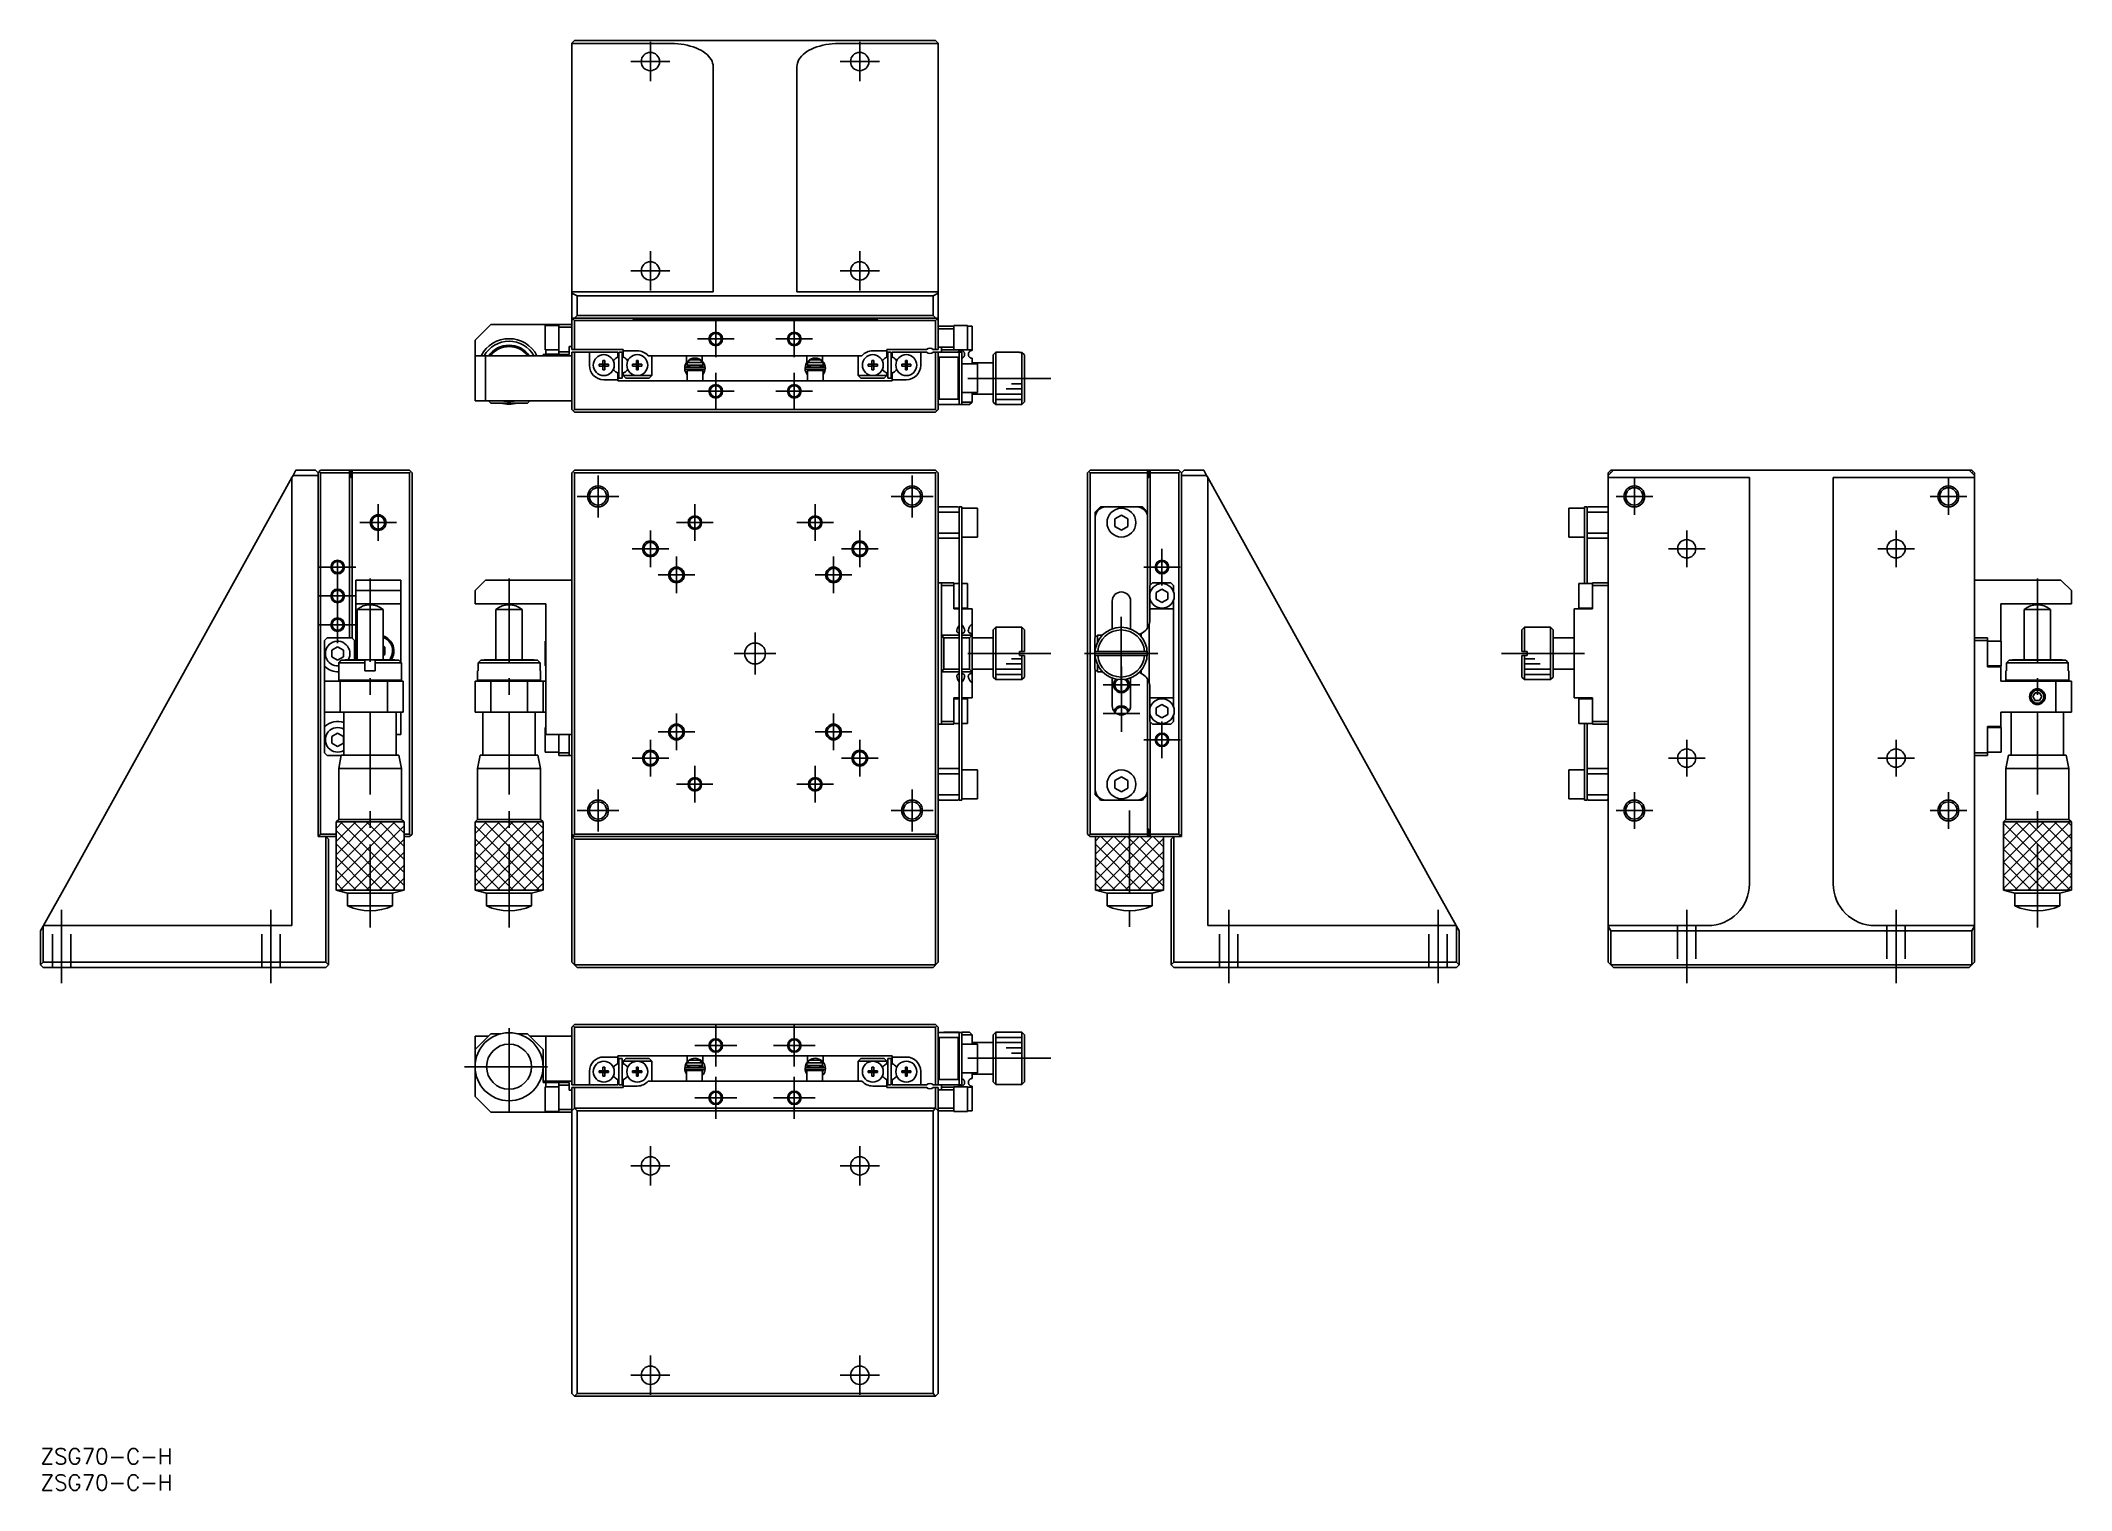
# Model space of a CAD drawing. Extents: x 0 to 388, y -8 to 269.
import ezdxf

# ---------------------------------------------------------------- set-up
doc = ezdxf.new("R2010")
doc.units = 0
doc.header["$LTSCALE"] = 0.5
doc.linetypes.add('CENTER', pattern=[50.8, 31.75, -6.35, 6.35, -6.35])
doc.linetypes.add('DASHED', pattern=[19.05, 12.7, -6.35])
for name, color, linetype in [('MSM_CENTER', 1, 'CENTER'), ('MSM_CONTINUOUS', 7, 'CONTINUOUS'), ('MSM_DASHED', 4, 'DASHED'), ('MSM_NARROW', 5, 'CONTINUOUS'), ('MSM_PART_NUMBER', 7, 'CONTINUOUS')]:
    doc.layers.add(name, color=color, linetype=linetype)
doc.styles.get("Standard").update_dxf_attribs({"font": 'txt.shx', "height": 3, "bigfont": 'bigfont.shx'})

# ---------------------------------------------------------------- blocks, each defined once
blk = doc.blocks.new('*U2')
at = {"layer": 'MSM_PART_NUMBER'}
blk.add_text('ZSG70-C-H', height=3, dxfattribs=at).set_placement((0, -3))
blk = doc.blocks.new('*U3')
at = {"layer": 'MSM_PART_NUMBER'}
blk.add_text('ZSG70-C-H', height=3, dxfattribs=at).set_placement((0, -8))

msp = doc.modelspace()

# ---------------------------------------------------------------- linework, layer by layer
at = {"layer": 'MSM_CENTER'}
for p, q in [((116.5, 261.25), (116.5, 268.75)), ((156.5, 261.25), (156.5, 268.75)), ((112.75, 265), (120.25, 265)), ((152.75, 265), (160.25, 265)), ((116.5, 221.25), (116.5, 228.75)), ((156.5, 221.25), (156.5, 228.75)), ((112.75, 225), (120.25, 225)), ((152.75, 225), (160.25, 225)), ((129, 208.5), (129, 215.5)), ((144, 208.5), (144, 215.5)), ((125.5, 212), (132.5, 212)), ((140.5, 212), (147.5, 212)), ((125.5, 202), (132.5, 202)), ((129, 198.5), (129, 205.5)), ((140.5, 202), (147.5, 202)), ((144, 198.5), (144, 205.5)), ((193, 204.45), (177, 204.45)), ((106.5, 177.905071), (106.5, 185.905071)), ((166.5, 177.905071), (166.5, 185.905071)), ((304.5, 178.405071), (304.5, 185.405071)), ((364.5, 178.405071), (364.5, 185.405071)), ((64.5, 173.405071), (64.5, 180.405071)), ((102.5, 181.905071), (110.5, 181.905071)), ((125, 173.405071), (125, 180.405071)), ((148, 173.405071), (148, 180.405071)), ((162.5, 181.905071), (170.5, 181.905071)), ((301, 181.905071), (308, 181.905071)), ((361, 181.905071), (368, 181.905071)), ((61, 176.905071), (68, 176.905071)), ((116.5, 168.405071), (116.5, 175.405071)), ((121.5, 176.905071), (128.5, 176.905071)), ((144.5, 176.905071), (151.5, 176.905071)), ((156.5, 168.405071), (156.5, 175.405071)), ((314.5, 168.405071), (314.5, 175.405071)), ((354.5, 168.405071), (354.5, 175.405071)), ((56.75, 153.905071), (56.75, 171.905071)), ((113, 171.905071), (120, 171.905071)), ((153, 171.905071), (160, 171.905071)), ((214.25, 164.905071), (214.25, 171.905071)), ((311, 171.905071), (318, 171.905071)), ((351, 171.905071), (358, 171.905071)), ((53.25, 168.405071), (60.25, 168.405071)), ((118, 166.905071), (125, 166.905071)), ((121.5, 163.405071), (121.5, 170.405071)), ((148, 166.905071), (155, 166.905071)), ((151.5, 163.405071), (151.5, 170.405071)), ((210.75, 168.405071), (217.75, 168.405071)), ((62.95, 166.205063), (62.95, 97.705064)), ((89.5, 166.205063), (89.5, 97.705064)), ((381.5, 166.205063), (381.5, 97.705064)), ((53.25, 162.905071), (60.25, 162.905071)), ((53.25, 157.405071), (60.25, 157.405071)), ((136.5, 147.905071), (136.5, 155.905071)), ((206.45, 144.905071), (206.45, 158.905071)), ((132.5, 151.905071), (140.5, 151.905071)), ((193, 151.905071), (176, 151.905071)), ((199.45, 151.905071), (213.45, 151.905071)), ((295, 151.905071), (278, 151.905071)), ((206.5, 136.905071), (206.5, 149.405071)), ((203, 145.905071), (210, 145.905071)), ((121.5, 133.405071), (121.5, 140.405071)), ((151.5, 133.405071), (151.5, 140.405071)), ((203, 140.405071), (210, 140.405071)), ((118, 136.905071), (125, 136.905071)), ((148, 136.905071), (155, 136.905071)), ((214.25, 131.905071), (214.25, 138.905071)), ((116.5, 128.405071), (116.5, 135.405071)), ((156.5, 128.405071), (156.5, 135.405071)), ((210.75, 135.405071), (217.75, 135.405071)), ((314.5, 128.405071), (314.5, 135.405071)), ((354.5, 128.405071), (354.5, 135.405071)), ((113, 131.905071), (120, 131.905071)), ((124.963551, 123.407092), (124.963551, 130.407092)), ((147.963551, 123.407092), (147.963551, 130.407092)), ((153, 131.905071), (160, 131.905071)), ((311, 131.905071), (318, 131.905071)), ((351, 131.905071), (358, 131.905071)), ((106.5, 117.905071), (106.5, 125.905071)), ((121.463551, 126.907092), (128.463551, 126.907092)), ((144.463551, 126.907092), (151.463551, 126.907092)), ((166.5, 117.905071), (166.5, 125.905071)), ((304.5, 118.405071), (304.5, 125.405071)), ((364.5, 118.405071), (364.5, 125.405071)), ((102.5, 121.905071), (110.5, 121.905071)), ((162.5, 121.905071), (170.5, 121.905071)), ((208.05, 121.905071), (208.05, 97.705064)), ((301, 121.905071), (308, 121.905071)), ((361, 121.905071), (368, 121.905071)), ((4, 88.905071), (4, 102.905071)), ((44, 88.905071), (44, 102.905071)), ((227, 88.905071), (227, 102.905071)), ((267, 88.905071), (267, 102.905071)), ((314.5, 102.905071), (314.5, 88.905071)), ((354.5, 102.905071), (354.5, 88.905071)), ((89.5, 64.450001), (89.5, 81.449999)), ((129, 73), (129, 81)), ((144, 73), (144, 81)), ((125, 77), (133, 77)), ((140, 77), (148, 77)), ((193, 74.55), (177, 74.55)), ((81.000001, 72.95), (97.999999, 72.95)), ((129, 63), (129, 71)), ((144, 63), (144, 71)), ((125, 67), (133, 67)), ((140, 67), (148, 67)), ((116.5, 50.25), (116.5, 57.75)), ((156.5, 50.25), (156.5, 57.75)), ((112.75, 54), (120.25, 54)), ((152.75, 54), (160.25, 54)), ((116.5, 10.25), (116.5, 17.75)), ((156.5, 10.25), (156.5, 17.75)), ((112.75, 14), (120.25, 14)), ((152.75, 14), (160.25, 14))]:
    msp.add_line(p, q, dxfattribs=at)
at = {"layer": 'MSM_CONTINUOUS'}
for p, q in [((102, 269), (101.5, 268.5)), ((101.5, 210), (101.5, 268.5)), ((101.5, 268.445691), (120.5, 268.445691)), ((102, 269), (171, 269)), ((120.5, 268.445691), (121.127673, 268.432021)), ((121.127673, 268.432021), (121.751476, 268.391095)), ((121.751476, 268.391095), (122.367563, 268.323166)), ((122.367563, 268.323166), (122.972136, 268.228652)), ((122.972136, 268.228652), (123.561467, 268.108137)), ((123.561467, 268.108137), (124.131924, 267.962362)), ((124.131924, 267.962362), (124.679989, 267.792228)), ((124.679989, 267.792228), (125.202282, 267.598782)), ((147.797718, 267.598782), (148.320011, 267.792228)), ((148.320011, 267.792228), (148.868076, 267.962362)), ((148.868076, 267.962362), (149.438533, 268.108137)), ((149.438533, 268.108137), (150.027864, 268.228652)), ((150.027864, 268.228652), (150.632437, 268.323166)), ((150.632437, 268.323166), (151.248524, 268.391095)), ((151.248524, 268.391095), (151.872327, 268.432021)), ((151.872327, 268.432021), (152.5, 268.445691)), ((152.5, 268.445691), (171.5, 268.445691)), ((171.5, 268.5), (171, 269)), ((171.5, 268.5), (171.5, 210)), ((125.202282, 267.598782), (125.695584, 267.383218)), ((125.695584, 267.383218), (126.156854, 267.146864)), ((126.156854, 267.146864), (126.583248, 266.891178)), ((126.583248, 266.891178), (126.972136, 266.617736)), ((126.972136, 266.617736), (127.321121, 266.328224)), ((127.321121, 266.328224), (127.628052, 266.024427)), ((127.628052, 266.024427), (127.891036, 265.708218)), ((127.891036, 265.708218), (128.108452, 265.381546)), ((128.108452, 265.381546), (128.278959, 265.046426)), ((128.278959, 265.046426), (128.401507, 264.704923)), ((128.401507, 264.704923), (128.475339, 264.359143)), ((128.475339, 264.359143), (128.5, 264.011219)), ((128.5, 264.011219), (128.5, 221)), ((144.5, 264.011219), (144.524661, 264.359143)), ((144.5, 221), (144.5, 264.011219)), ((144.524661, 264.359143), (144.598493, 264.704923)), ((144.598493, 264.704923), (144.721041, 265.046426)), ((144.721041, 265.046426), (144.891548, 265.381546)), ((144.891548, 265.381546), (145.108964, 265.708218)), ((145.108964, 265.708218), (145.371948, 266.024427)), ((145.371948, 266.024427), (145.678879, 266.328224)), ((145.678879, 266.328224), (146.027864, 266.617736)), ((146.027864, 266.617736), (146.416752, 266.891178)), ((146.416752, 266.891178), (146.843146, 267.146864)), ((146.843146, 267.146864), (147.304416, 267.383218)), ((147.304416, 267.383218), (147.797718, 267.598782)), ((128.5, 221), (101.5, 221)), ((101.5, 220.775113), (102.5, 220.220803)), ((102.5, 220.220803), (102.5, 216.5)), ((170.5, 220.220803), (102.5, 220.220803)), ((171.5, 221), (144.5, 221)), ((170.5, 220.220803), (171.5, 220.775113)), ((170.5, 216.5), (170.5, 220.220803)), ((86, 214.75), (83, 211.75)), ((86, 214.75), (101.5, 214.75)), ((96.4, 214.6), (96.4, 209.9)), ((99, 214.6), (96.4, 214.6)), ((96.5, 214.75), (96.5, 214.6)), ((99, 214.680821), (96.5, 214.680821)), ((99, 209.05), (99, 214.75)), ((101.5, 214.25), (99, 214.25)), ((101.5, 215.5), (102.5, 216.5)), ((171.5, 216), (101.5, 216)), ((101.75, 215.75), (102, 215.5)), ((171, 215.5), (102, 215.5)), ((102, 215.5), (102, 210)), ((102.5, 216.5), (170.5, 216.5)), ((113.35, 215.65), (113, 216)), ((159.65, 215.65), (113.35, 215.65)), ((160, 216), (159.65, 215.65)), ((170.5, 216.5), (171.5, 215.5)), ((171, 215.5), (171.25, 215.75)), ((171, 210), (171, 215.5)), ((171.5, 214.45), (174.5, 214.45)), ((174.5, 213.95), (171.5, 213.95)), ((174.5, 214.6), (174.5, 209.9)), ((177.1, 214.6), (174.5, 214.6)), ((177.1, 209.9), (177.1, 214.6)), ((177.1, 214.45), (178, 214.45)), ((178, 209.8), (178, 214.45)), ((83, 200.2), (83, 211.75)), ((96.4, 209.9), (99, 209.9)), ((96.5, 209.05), (96.5, 209.9)), ((99, 209.55), (101, 209.55)), ((101, 210.55), (101.5, 210.55)), ((101, 210.55), (101, 209.05)), ((111.3, 210), (101.5, 210)), ((111.3, 208.544412), (111.3, 210)), ((111.3, 209.75), (114, 209.75)), ((161.7, 209.75), (159, 209.75)), ((161.7, 210), (169.238562, 210)), ((161.7, 208.544412), (161.7, 210)), ((170.561438, 210), (171.5, 210)), ((171.5, 210.45), (174.5, 210.45)), ((172.1, 209.5), (172.1, 210.45)), ((174.5, 209.95), (172.1, 209.95)), ((174.5, 209.9), (177.1, 209.9)), ((175.200044, 209.500058), (175.236094, 209.544501)), ((175.236094, 209.544501), (175.277203, 209.587777)), ((175.277203, 209.587777), (175.321979, 209.627924)), ((175.321979, 209.627924), (175.359014, 209.656703)), ((175.359014, 209.656703), (175.398595, 209.683623)), ((175.398595, 209.683623), (175.441047, 209.708569)), ((175.441047, 209.708569), (175.486696, 209.731426)), ((175.486696, 209.731426), (175.510604, 209.741931)), ((175.510604, 209.741931), (175.535602, 209.751881)), ((175.535602, 209.751881), (175.561799, 209.7612)), ((175.561799, 209.7612), (175.589303, 209.76981)), ((175.589303, 209.76981), (175.618221, 209.777638)), ((175.618221, 209.777638), (175.63241, 209.781035)), ((175.63241, 209.781035), (175.647013, 209.784229)), ((175.647013, 209.784229), (175.662015, 209.787196)), ((175.662015, 209.787196), (175.677404, 209.789911)), ((175.677404, 209.789911), (175.693166, 209.792351)), ((175.693166, 209.792351), (175.709288, 209.794494)), ((175.709288, 209.794494), (175.722403, 209.795975)), ((175.722403, 209.795975), (175.735743, 209.797242)), ((175.735743, 209.797242), (175.749264, 209.798282)), ((175.749264, 209.798282), (175.759792, 209.798921)), ((175.759792, 209.798921), (175.770409, 209.799415)), ((175.770409, 209.799415), (175.781085, 209.799761)), ((175.781085, 209.799761), (175.791789, 209.799955)), ((175.791789, 209.799955), (175.802242, 209.799996)), ((175.802242, 209.799996), (175.8127, 209.799891)), ((175.8127, 209.799891), (175.823134, 209.799643)), ((175.823134, 209.799643), (175.833513, 209.799251)), ((175.833513, 209.799251), (175.844149, 209.798699)), ((175.844149, 209.798699), (175.854708, 209.798001)), ((175.854708, 209.798001), (175.865167, 209.797163)), ((175.865167, 209.797163), (175.875499, 209.79619)), ((175.875499, 209.79619), (175.888565, 209.794752)), ((175.888565, 209.794752), (175.901416, 209.793111)), ((175.901416, 209.793111), (175.91403, 209.79128)), ((175.91403, 209.79128), (175.926384, 209.789275)), ((175.926384, 209.789275), (175.942897, 209.786261)), ((175.942897, 209.786261), (175.958956, 209.782962)), ((175.958956, 209.782962), (175.974556, 209.779404)), ((175.974556, 209.779404), (176.002702, 209.772107)), ((176.002702, 209.772107), (176.02952, 209.764064)), ((176.02952, 209.764064), (176.055102, 209.75534)), ((176.055102, 209.75534), (176.079544, 209.746002)), ((176.079544, 209.746002), (176.102937, 209.736114)), ((176.102937, 209.736114), (176.125377, 209.725744)), ((176.125377, 209.725744), (176.175782, 209.699198)), ((176.175782, 209.699198), (176.222476, 209.670031)), ((176.222476, 209.670031), (176.265704, 209.638339)), ((176.265704, 209.638339), (176.305712, 209.604218)), ((176.305712, 209.604218), (176.342745, 209.567765)), ((176.342745, 209.567765), (176.377049, 209.529076)), ((176.377049, 209.529076), (176.412534, 209.482794)), ((178, 209.95), (177.1, 209.95)), ((177.398227, 209.497639), (177.429191, 209.536494)), ((177.429191, 209.536494), (177.463617, 209.574243)), ((177.463617, 209.574243), (177.500753, 209.609749)), ((177.500753, 209.609749), (177.540714, 209.642954)), ((177.540714, 209.642954), (177.58362, 209.673801)), ((177.58362, 209.673801), (177.620262, 209.696778)), ((177.620262, 209.696778), (177.659322, 209.718178)), ((177.659322, 209.718178), (177.70113, 209.737878)), ((177.70113, 209.737878), (177.723377, 209.747137)), ((177.723377, 209.747137), (177.746601, 209.755934)), ((177.746601, 209.755934), (177.770881, 209.764195)), ((177.770881, 209.764195), (177.796292, 209.771845)), ((177.796292, 209.771845), (177.822914, 209.778809)), ((177.822914, 209.778809), (177.850822, 209.785014)), ((177.850822, 209.785014), (177.864617, 209.787678)), ((177.864617, 209.787678), (177.878788, 209.790135)), ((177.878788, 209.790135), (177.893304, 209.792365)), ((177.893304, 209.792365), (177.908135, 209.794347)), ((177.908135, 209.794347), (177.923249, 209.79606)), ((177.923249, 209.79606), (177.938617, 209.797484)), ((177.938617, 209.797484), (177.950687, 209.798375)), ((177.950687, 209.798375), (177.962906, 209.799078)), ((177.962906, 209.799078), (177.975229, 209.799587)), ((177.975229, 209.799587), (177.987609, 209.799896)), ((177.987609, 209.799896), (178, 209.8)), ((83, 208.8), (101.5, 208.8)), ((85, 208.8), (85, 200.2)), ((96, 208.8), (96, 209.05)), ((96, 209.05), (101, 209.05)), ((96.5, 209.090264), (99, 209.090264)), ((101.5, 198.5), (101.5, 209.5)), ((101.5, 209.5), (110.3, 209.5)), ((102, 209.5), (102, 198.5)), ((104.85, 206.95), (104.85, 209.5)), ((106.713639, 207.18), (107.42, 207.18)), ((106.713639, 206.82), (106.713639, 207.18)), ((106.713639, 206.82), (107.42, 206.82)), ((107.42, 207.886361), (107.78, 207.886361)), ((107.42, 207.18), (107.42, 207.886361)), ((107.430372, 207.169628), (107.42, 207.18)), ((107.430372, 206.830372), (107.42, 206.82)), ((107.42, 206.113639), (107.42, 206.82)), ((107.78, 206.113639), (107.42, 206.113639)), ((107.430372, 207.169628), (107.769628, 207.169628)), ((107.430372, 206.830372), (107.430372, 207.169628)), ((107.769628, 206.830372), (107.430372, 206.830372)), ((107.769628, 207.169628), (107.78, 207.18)), ((107.769628, 207.169628), (107.769628, 206.830372)), ((107.769628, 206.830372), (107.78, 206.82)), ((107.78, 207.886361), (107.78, 207.18)), ((107.78, 207.18), (108.486361, 207.18)), ((107.78, 206.82), (107.78, 206.113639)), ((108.486361, 206.82), (107.78, 206.82)), ((108.486361, 207.18), (108.486361, 206.82)), ((110.3, 208.544412), (110.00625, 208.374815)), ((110.3, 209.5), (110.3, 208.544412)), ((111.1, 209.5), (110.5, 209.5)), ((110.5, 209.5), (110.5, 204.5)), ((111.1, 209.5), (111.1, 204.5)), ((111.59375, 208.374815), (111.3, 208.544412)), ((113.113639, 207.18), (113.82, 207.18)), ((113.113639, 206.82), (113.113639, 207.18)), ((113.113639, 206.82), (113.82, 206.82)), ((113.82, 207.886361), (114.18, 207.886361)), ((113.82, 207.18), (113.82, 207.886361)), ((113.830372, 207.169628), (113.82, 207.18)), ((113.830372, 206.830372), (113.82, 206.82)), ((113.82, 206.113639), (113.82, 206.82)), ((114.18, 206.113639), (113.82, 206.113639)), ((113.830372, 207.169628), (114.169628, 207.169628)), ((113.830372, 206.830372), (113.830372, 207.169628)), ((114.169628, 206.830372), (113.830372, 206.830372)), ((114.169628, 207.169628), (114.18, 207.18)), ((114.169628, 207.169628), (114.169628, 206.830372)), ((114.169628, 206.830372), (114.18, 206.82)), ((114.18, 207.886361), (114.18, 207.18)), ((114.18, 207.18), (114.886361, 207.18)), ((114.18, 206.82), (114.18, 206.113639)), ((114.886361, 206.82), (114.18, 206.82)), ((114.886361, 207.18), (114.886361, 206.82)), ((116.079062, 208.8), (156.920938, 208.8)), ((116.8, 208.8), (116.8, 205)), ((123.199978, 205.686351), (123.200405, 205.685039)), ((123.200405, 205.685039), (123.20079, 205.683862)), ((123.20079, 205.683862), (123.201207, 205.682599)), ((123.201207, 205.682599), (123.201903, 205.680506)), ((123.201903, 205.680506), (123.202791, 205.677866)), ((123.202791, 205.677866), (123.203148, 205.676817)), ((123.203148, 205.676817), (123.203804, 205.6749)), ((123.203804, 205.6749), (123.204216, 205.673707)), ((123.204216, 205.673707), (123.205723, 205.669398)), ((123.205723, 205.669398), (123.20623, 205.667969)), ((123.20623, 205.667969), (123.207238, 205.665157)), ((123.207238, 205.665157), (123.221835, 205.628106)), ((126.759909, 206.588494), (123.259909, 206.588494)), ((123.259909, 206.198494), (126.759909, 206.198494)), ((123.4, 208.8), (123.4, 207.482073)), ((123.466596, 206.588548), (123.577142, 207.000149)), ((126.5, 207.5), (123.5, 207.5)), ((123.5, 207.5), (123.5, 207)), ((123.5, 207), (126.5, 207)), ((126.5, 206), (123.5, 206)), ((123.5, 206), (123.5, 204)), ((123.508123, 206.8), (124, 206.8)), ((123.554317, 207.5), (124.083485, 208)), ((123.574638, 206.000019), (123.575663, 206.00277)), ((123.575663, 206.00277), (123.581354, 206.016743)), ((123.581354, 206.016743), (123.587745, 206.030409)), ((123.587745, 206.030409), (123.594817, 206.043733)), ((123.594817, 206.043733), (123.602551, 206.056682)), ((123.602551, 206.056682), (123.610924, 206.069223)), ((123.610924, 206.069223), (123.619914, 206.081327)), ((123.619914, 206.081327), (123.629497, 206.092964)), ((123.629497, 206.092964), (123.639647, 206.104106)), ((123.639647, 206.104106), (123.650336, 206.114726)), ((123.650336, 206.114726), (123.661538, 206.124801)), ((123.661538, 206.124801), (123.673223, 206.134307)), ((123.673223, 206.134307), (123.68536, 206.143222)), ((123.68536, 206.143222), (123.69792, 206.151527)), ((123.69792, 206.151527), (123.710871, 206.159202)), ((123.710871, 206.159202), (123.724181, 206.166231)), ((123.724181, 206.166231), (123.737816, 206.172599)), ((123.737816, 206.172599), (123.751744, 206.178292)), ((123.751744, 206.178292), (123.76593, 206.183297)), ((123.76593, 206.183297), (123.780341, 206.187604)), ((123.780341, 206.187604), (123.794943, 206.191205)), ((123.794943, 206.191205), (123.809699, 206.194091)), ((123.809699, 206.194091), (123.824577, 206.196256)), ((123.824577, 206.196256), (123.839539, 206.197697)), ((123.839539, 206.197697), (123.854552, 206.19841)), ((123.854552, 206.19841), (123.861589, 206.198494)), ((123.9, 206.8), (123.9, 206.588494)), ((123.9, 206.198494), (123.9, 206)), ((124, 207), (124, 206.588494)), ((124, 206.198494), (124, 206)), ((124.083485, 208), (125.916515, 208)), ((125.916515, 208), (126.445683, 207.5)), ((126, 206.588494), (126, 207)), ((126, 206.8), (126.4, 206.8)), ((126, 206), (126, 206.198494)), ((126.158228, 206.198494), (126.172462, 206.19816)), ((126.172462, 206.19816), (126.187451, 206.197098)), ((126.187451, 206.197098), (126.202369, 206.195311)), ((126.202369, 206.195311), (126.217181, 206.192802)), ((126.217181, 206.192802), (126.231853, 206.189578)), ((126.231853, 206.189578), (126.246349, 206.185646)), ((126.246349, 206.185646), (126.260635, 206.181013)), ((126.260635, 206.181013), (126.274678, 206.175691)), ((126.274678, 206.175691), (126.288444, 206.169691)), ((126.288444, 206.169691), (126.301901, 206.163027)), ((126.301901, 206.163027), (126.315015, 206.155712)), ((126.315015, 206.155712), (126.327755, 206.147764)), ((126.327755, 206.147764), (126.34009, 206.139199)), ((126.34009, 206.139199), (126.351989, 206.130037)), ((126.351989, 206.130037), (126.363423, 206.120299)), ((126.363423, 206.120299), (126.374363, 206.110006)), ((126.374363, 206.110006), (126.384781, 206.099183)), ((126.384781, 206.099183), (126.394649, 206.087853)), ((126.394649, 206.087853), (126.403944, 206.076043)), ((126.4, 207.751317), (126.4, 208.8)), ((126.4, 206.8), (126.4, 207)), ((126.403944, 206.076043), (126.412638, 206.063781)), ((126.412638, 206.063781), (126.42071, 206.051097)), ((126.42071, 206.051097), (126.428138, 206.03802)), ((126.428138, 206.03802), (126.4349, 206.024582)), ((126.4349, 206.024582), (126.440978, 206.010817)), ((126.440978, 206.010817), (126.445178, 206.000023)), ((126.442321, 207.00019), (126.553536, 206.588515)), ((126.793246, 205.619421), (126.49999, 205.7237)), ((126.5, 207), (126.5, 207.5)), ((126.5, 204), (126.5, 206)), ((126.511398, 205.728089), (126.5, 205.734268)), ((126.523513, 205.721755), (126.511398, 205.728089)), ((126.536263, 205.715308), (126.523513, 205.721755)), ((126.549565, 205.70879), (126.536263, 205.715308)), ((126.563328, 205.702246), (126.549565, 205.70879)), ((126.577461, 205.695719), (126.563328, 205.702246)), ((126.59187, 205.689253), (126.577461, 205.695719)), ((126.606458, 205.682891), (126.59187, 205.689253)), ((126.621128, 205.676675), (126.606458, 205.682891)), ((126.635781, 205.670647), (126.621128, 205.676675)), ((126.650321, 205.664848), (126.635781, 205.670647)), ((126.664649, 205.659315), (126.650321, 205.664848)), ((126.67867, 205.654087), (126.664649, 205.659315)), ((126.692291, 205.649197), (126.67867, 205.654087)), ((126.70542, 205.644679), (126.692291, 205.649197)), ((126.71797, 205.640562), (126.70542, 205.644679)), ((126.729857, 205.636875), (126.71797, 205.640562)), ((126.787204, 206.191862), (126.783279, 206.20001)), ((126.784342, 205.59923), (126.953626, 206.366346)), ((126.801115, 206.160489), (126.787204, 206.191862)), ((126.797982, 205.628106), (126.810057, 205.658283)), ((126.813441, 206.128473), (126.801115, 206.160489)), ((126.810057, 205.658283), (126.821239, 205.690714)), ((126.82415, 206.095893), (126.813441, 206.128473)), ((126.821239, 205.690714), (126.830784, 205.723654)), ((126.833217, 206.062829), (126.82415, 206.095893)), ((126.830784, 205.723654), (126.83867, 205.75702)), ((126.840621, 206.02936), (126.833217, 206.062829)), ((126.83867, 205.75702), (126.844877, 205.79073)), ((126.846344, 205.99557), (126.840621, 206.02936)), ((126.844877, 205.79073), (126.849392, 205.824702)), ((126.850371, 205.961541), (126.846344, 205.99557)), ((126.849392, 205.824702), (126.852203, 205.858853)), ((126.852693, 205.927357), (126.850371, 205.961541)), ((126.852203, 205.858853), (126.853304, 205.893099)), ((126.853304, 205.893099), (126.852693, 205.927357)), ((146.199978, 205.686351), (146.200405, 205.685039)), ((146.200405, 205.685039), (146.20079, 205.683862)), ((146.20079, 205.683862), (146.201207, 205.682599)), ((146.201207, 205.682599), (146.201903, 205.680506)), ((146.201903, 205.680506), (146.202791, 205.677866)), ((146.202791, 205.677866), (146.203148, 205.676817)), ((146.203148, 205.676817), (146.203804, 205.6749)), ((146.203804, 205.6749), (146.204216, 205.673707)), ((146.204216, 205.673707), (146.205723, 205.669398)), ((146.205723, 205.669398), (146.20623, 205.667969)), ((146.20623, 205.667969), (146.207238, 205.665157)), ((146.207238, 205.665157), (146.221835, 205.628106)), ((149.759909, 206.588494), (146.259909, 206.588494)), ((146.259909, 206.198494), (149.759909, 206.198494)), ((146.4, 208.8), (146.4, 207.482073)), ((146.466596, 206.588548), (146.577142, 207.000149)), ((149.5, 207.5), (146.5, 207.5)), ((146.5, 207.5), (146.5, 207)), ((146.5, 207), (149.5, 207)), ((149.5, 206), (146.5, 206)), ((146.5, 206), (146.5, 204)), ((146.508123, 206.8), (147, 206.8)), ((146.554317, 207.5), (147.083485, 208)), ((146.574638, 206.000019), (146.575663, 206.00277)), ((146.575663, 206.00277), (146.581354, 206.016743)), ((146.581354, 206.016743), (146.587745, 206.030409)), ((146.587745, 206.030409), (146.594817, 206.043733)), ((146.594817, 206.043733), (146.602551, 206.056682)), ((146.602551, 206.056682), (146.610924, 206.069223)), ((146.610924, 206.069223), (146.619914, 206.081327)), ((146.619914, 206.081327), (146.629497, 206.092964)), ((146.629497, 206.092964), (146.639647, 206.104106)), ((146.639647, 206.104106), (146.650336, 206.114726)), ((146.650336, 206.114726), (146.661538, 206.124801)), ((146.661538, 206.124801), (146.673223, 206.134307)), ((146.673223, 206.134307), (146.68536, 206.143222)), ((146.68536, 206.143222), (146.69792, 206.151527)), ((146.69792, 206.151527), (146.710871, 206.159202)), ((146.710871, 206.159202), (146.724181, 206.166231)), ((146.724181, 206.166231), (146.737816, 206.172599)), ((146.737816, 206.172599), (146.751744, 206.178292)), ((146.751744, 206.178292), (146.76593, 206.183297)), ((146.76593, 206.183297), (146.780341, 206.187604)), ((146.780341, 206.187604), (146.794943, 206.191205)), ((146.794943, 206.191205), (146.809699, 206.194091)), ((146.809699, 206.194091), (146.824577, 206.196256)), ((146.824577, 206.196256), (146.839539, 206.197697)), ((146.839539, 206.197697), (146.854552, 206.19841)), ((146.854552, 206.19841), (146.861589, 206.198494)), ((146.9, 206.8), (146.9, 206.588494)), ((146.9, 206.198494), (146.9, 206)), ((147, 207), (147, 206.588494)), ((147, 206.198494), (147, 206)), ((147.083485, 208), (148.916515, 208)), ((148.916515, 208), (149.445683, 207.5)), ((149, 206.588494), (149, 207)), ((149, 206.8), (149.4, 206.8)), ((149, 206), (149, 206.198494)), ((149.158228, 206.198494), (149.172462, 206.19816)), ((149.172462, 206.19816), (149.187451, 206.197098)), ((149.187451, 206.197098), (149.202369, 206.195311)), ((149.202369, 206.195311), (149.217181, 206.192802)), ((149.217181, 206.192802), (149.231853, 206.189578)), ((149.231853, 206.189578), (149.246349, 206.185646)), ((149.246349, 206.185646), (149.260635, 206.181013)), ((149.260635, 206.181013), (149.274678, 206.175691)), ((149.274678, 206.175691), (149.288444, 206.169691)), ((149.288444, 206.169691), (149.301901, 206.163027)), ((149.301901, 206.163027), (149.315015, 206.155712)), ((149.315015, 206.155712), (149.327755, 206.147764)), ((149.327755, 206.147764), (149.34009, 206.139199)), ((149.34009, 206.139199), (149.351989, 206.130037)), ((149.351989, 206.130037), (149.363423, 206.120299)), ((149.363423, 206.120299), (149.374363, 206.110006)), ((149.374363, 206.110006), (149.384781, 206.099183)), ((149.384781, 206.099183), (149.394649, 206.087853)), ((149.394649, 206.087853), (149.403944, 206.076043)), ((149.4, 207.751317), (149.4, 208.8)), ((149.4, 206.8), (149.4, 207)), ((149.403944, 206.076043), (149.412638, 206.063781)), ((149.412638, 206.063781), (149.42071, 206.051097)), ((149.42071, 206.051097), (149.428138, 206.03802)), ((149.428138, 206.03802), (149.4349, 206.024582)), ((149.4349, 206.024582), (149.440978, 206.010817)), ((149.440978, 206.010817), (149.445178, 206.000023)), ((149.442321, 207.00019), (149.553536, 206.588515)), ((149.793246, 205.619421), (149.49999, 205.7237)), ((149.5, 207), (149.5, 207.5)), ((149.5, 204), (149.5, 206)), ((149.511398, 205.728089), (149.5, 205.734268)), ((149.523513, 205.721755), (149.511398, 205.728089)), ((149.536263, 205.715308), (149.523513, 205.721755)), ((149.549565, 205.70879), (149.536263, 205.715308)), ((149.563328, 205.702246), (149.549565, 205.70879)), ((149.577461, 205.695719), (149.563328, 205.702246)), ((149.59187, 205.689253), (149.577461, 205.695719)), ((149.606458, 205.682891), (149.59187, 205.689253)), ((149.621128, 205.676675), (149.606458, 205.682891)), ((149.635781, 205.670647), (149.621128, 205.676675)), ((149.650321, 205.664848), (149.635781, 205.670647)), ((149.664649, 205.659315), (149.650321, 205.664848)), ((149.67867, 205.654087), (149.664649, 205.659315)), ((149.692291, 205.649197), (149.67867, 205.654087)), ((149.70542, 205.644679), (149.692291, 205.649197)), ((149.71797, 205.640562), (149.70542, 205.644679)), ((149.729857, 205.636875), (149.71797, 205.640562)), ((149.787204, 206.191862), (149.783279, 206.20001)), ((149.801115, 206.160489), (149.787204, 206.191862)), ((149.793009, 205.6189), (149.953626, 206.366346)), ((149.797982, 205.628106), (149.810057, 205.658283)), ((149.813441, 206.128473), (149.801115, 206.160489)), ((149.810057, 205.658283), (149.821239, 205.690714)), ((149.82415, 206.095893), (149.813441, 206.128473)), ((149.821239, 205.690714), (149.830784, 205.723654)), ((149.833217, 206.062829), (149.82415, 206.095893)), ((149.830784, 205.723654), (149.83867, 205.75702)), ((149.840621, 206.02936), (149.833217, 206.062829)), ((149.83867, 205.75702), (149.844877, 205.79073)), ((149.846344, 205.99557), (149.840621, 206.02936)), ((149.844877, 205.79073), (149.849392, 205.824702)), ((149.850371, 205.961541), (149.846344, 205.99557)), ((149.849392, 205.824702), (149.852203, 205.858853)), ((149.852693, 205.927357), (149.850371, 205.961541)), ((149.852203, 205.858853), (149.853304, 205.893099)), ((149.853304, 205.893099), (149.852693, 205.927357)), ((156.2, 208.8), (156.2, 205)), ((158.113639, 207.18), (158.82, 207.18)), ((158.113639, 206.82), (158.113639, 207.18)), ((158.113639, 206.82), (158.82, 206.82)), ((158.82, 207.886361), (159.18, 207.886361)), ((158.82, 207.18), (158.82, 207.886361)), ((158.830372, 207.169628), (158.82, 207.18)), ((158.830372, 206.830372), (158.82, 206.82)), ((158.82, 206.113639), (158.82, 206.82)), ((159.18, 206.113639), (158.82, 206.113639)), ((158.830372, 207.169628), (159.169628, 207.169628)), ((158.830372, 206.830372), (158.830372, 207.169628)), ((159.169628, 206.830372), (158.830372, 206.830372)), ((159.169628, 207.169628), (159.18, 207.18)), ((159.169628, 207.169628), (159.169628, 206.830372)), ((159.169628, 206.830372), (159.18, 206.82)), ((159.18, 207.886361), (159.18, 207.18)), ((159.18, 207.18), (159.886361, 207.18)), ((159.18, 206.82), (159.18, 206.113639)), ((159.886361, 206.82), (159.18, 206.82)), ((159.886361, 207.18), (159.886361, 206.82)), ((161.40625, 208.374815), (161.7, 208.544412)), ((161.9, 209.5), (161.9, 204.5)), ((161.9, 209.5), (162.5, 209.5)), ((162.5, 209.5), (162.5, 204.5)), ((162.7, 209.5), (162.7, 208.544412)), ((169.238562, 209.5), (162.7, 209.5)), ((162.7, 208.544412), (162.99375, 208.374815)), ((164.513639, 207.18), (165.22, 207.18)), ((164.513639, 206.82), (164.513639, 207.18)), ((165.22, 206.82), (164.513639, 206.82)), ((165.22, 207.886361), (165.58, 207.886361)), ((165.22, 207.18), (165.22, 207.886361)), ((165.230372, 207.169628), (165.22, 207.18)), ((165.230372, 206.830372), (165.22, 206.82)), ((165.22, 206.113639), (165.22, 206.82)), ((165.58, 206.113639), (165.22, 206.113639)), ((165.230372, 207.169628), (165.569628, 207.169628)), ((165.230372, 206.830372), (165.230372, 207.169628)), ((165.569628, 206.830372), (165.230372, 206.830372)), ((165.569628, 207.169628), (165.58, 207.18)), ((165.569628, 207.169628), (165.569628, 206.830372)), ((165.569628, 206.830372), (165.58, 206.82)), ((165.58, 207.886361), (165.58, 207.18)), ((165.58, 207.18), (166.286361, 207.18)), ((165.58, 206.82), (165.58, 206.113639)), ((166.286361, 206.82), (165.58, 206.82)), ((166.286361, 207.18), (166.286361, 206.82)), ((168.15, 206.95), (168.15, 209.5)), ((176, 209.5), (170.561438, 209.5)), ((171, 198.5), (171, 209.5)), ((171.5, 209.5), (171.5, 198.5)), ((171.5, 208.7), (171.7, 208.5)), ((171.7, 208.5), (171.7, 200.5)), ((175.3, 208.5), (171.7, 208.5)), ((175.3, 208.5), (175.5, 208.7)), ((175.3, 200.5), (175.3, 208.5)), ((175.5, 209.5), (175.5, 199.45)), ((176, 199.45), (176, 209.5)), ((176.024953, 208.334532), (176, 208.327158)), ((179, 207.25), (176, 207.25)), ((176.049576, 208.342744), (176.024953, 208.334532)), ((176.073817, 208.35177), (176.049576, 208.342744)), ((176.104777, 208.364724), (176.073817, 208.35177)), ((176.135011, 208.37899), (176.104777, 208.364724)), ((176.164419, 208.394491), (176.135011, 208.37899)), ((176.192902, 208.411151), (176.164419, 208.394491)), ((176.219487, 208.428289), (176.192902, 208.411151)), ((176.245173, 208.446418), (176.219487, 208.428289)), ((176.269895, 208.465455), (176.245173, 208.446418)), ((176.29359, 208.485315), (176.269895, 208.465455)), ((176.316825, 208.506505), (176.29359, 208.485315)), ((176.33897, 208.528461), (176.316825, 208.506505)), ((176.359985, 208.55109), (176.33897, 208.528461)), ((176.379834, 208.574298), (176.359985, 208.55109)), ((176.398035, 208.597395), (176.379834, 208.574298)), ((176.41515, 208.620949), (176.398035, 208.597395)), ((176.412534, 209.482794), (176.44452, 209.43354)), ((176.43117, 208.644882), (176.41515, 208.620949)), ((176.446085, 208.669114), (176.43117, 208.644882)), ((176.44452, 209.43354), (176.472819, 209.381382)), ((176.463059, 208.699503), (176.446085, 208.669114)), ((176.478405, 208.730222), (176.463059, 208.699503)), ((176.472819, 209.381382), (176.491954, 209.339312)), ((176.492142, 208.761148), (176.478405, 208.730222)), ((176.491954, 209.339312), (176.508687, 209.295497)), ((176.504286, 208.792161), (176.492142, 208.761148)), ((176.51777, 208.832506), (176.504286, 208.792161)), ((176.508687, 209.295497), (176.522841, 209.250011)), ((176.528759, 208.87278), (176.51777, 208.832506)), ((176.522841, 209.250011), (176.534243, 209.20293)), ((176.537343, 208.912793), (176.528759, 208.87278)), ((176.534243, 209.20293), (176.542236, 209.15758)), ((176.544994, 208.96352), (176.537343, 208.912793)), ((176.542236, 209.15758), (176.547515, 209.110773)), ((176.549101, 209.013552), (176.544994, 208.96352)), ((176.547515, 209.110773), (176.549872, 209.0627)), ((176.549872, 209.0627), (176.549101, 209.013552)), ((177.250053, 209.041088), (177.25083, 209.085267)), ((177.251942, 208.996086), (177.250053, 209.041088)), ((177.25083, 209.085267), (177.254121, 209.128512)), ((177.256659, 208.950293), (177.251942, 208.996086)), ((177.254121, 209.128512), (177.259779, 209.170717)), ((177.264366, 208.903911), (177.256659, 208.950293)), ((177.259779, 209.170717), (177.267655, 209.211775)), ((177.271975, 208.869789), (177.264366, 208.903911)), ((177.267655, 209.211775), (177.281823, 209.266159)), ((177.281342, 208.835469), (177.271975, 208.869789)), ((177.292517, 208.801074), (177.281342, 208.835469)), ((177.281823, 209.266159), (177.299643, 209.318333)), ((177.305552, 208.766729), (177.292517, 208.801074)), ((177.299643, 209.318333), (177.320837, 209.368178)), ((177.319536, 208.734644), (177.305552, 208.766729)), ((177.335301, 208.702688), (177.319536, 208.734644)), ((177.320837, 209.368178), (177.343933, 209.413438)), ((177.352847, 208.671013), (177.335301, 208.702688)), ((177.343933, 209.413438), (177.369769, 209.456605)), ((177.372173, 208.639774), (177.352847, 208.671013)), ((177.369769, 209.456605), (177.398227, 209.497639)), ((177.393279, 208.609124), (177.372173, 208.639774)), ((177.416165, 208.579217), (177.393279, 208.609124)), ((177.438853, 208.552418), (177.416165, 208.579217)), ((177.463139, 208.526346), (177.438853, 208.552418)), ((177.48895, 208.501143), (177.463139, 208.526346)), ((177.516213, 208.476951), (177.48895, 208.501143)), ((177.544855, 208.453915), (177.516213, 208.476951)), ((177.574803, 208.432175), (177.544855, 208.453915)), ((177.597963, 208.416863), (177.574803, 208.432175)), ((177.621837, 208.402323), (177.597963, 208.416863)), ((177.646369, 208.388606), (177.621837, 208.402323)), ((177.671507, 208.375765), (177.646369, 208.388606)), ((177.696531, 208.364141), (177.671507, 208.375765)), ((177.722095, 208.353392), (177.696531, 208.364141)), ((177.748135, 208.343558), (177.722095, 208.353392)), ((177.774591, 208.334674), (177.748135, 208.343558)), ((177.802253, 208.326542), (177.774591, 208.334674)), ((177.83031, 208.319454), (177.802253, 208.326542)), ((177.858683, 208.313437), (177.83031, 208.319454)), ((177.887295, 208.308517), (177.858683, 208.313437)), ((177.915283, 208.304803), (177.887295, 208.308517)), ((177.943447, 208.30214), (177.915283, 208.304803)), ((177.971711, 208.300536), (177.943447, 208.30214)), ((178, 208.3), (177.971711, 208.300536)), ((178, 207.25), (178, 208.3)), ((182, 207.45), (178, 207.45)), ((179, 201.75), (179, 207.25)), ((182.5, 209.45), (182, 208.95)), ((182, 199.95), (182, 208.95)), ((182.5, 209.45), (182.5, 199.45)), ((187, 209.45), (182.5, 209.45)), ((187, 209.45), (187, 209.433974)), ((187, 209.433974), (187.5, 209.433974)), ((187.5, 199.466026), (187.5, 209.433974)), ((187.5, 209.433974), (188, 208.932187)), ((188, 208.932187), (188, 199.967813)), ((110.3, 204.2), (107.6, 204.2)), ((110.00625, 205.625185), (110.3, 205.455588)), ((110.3, 204), (110.3, 205.455588)), ((162.7, 204), (110.3, 204)), ((110.5, 204.5), (111.1, 204.5)), ((111.3, 205.455588), (111.59375, 205.625185)), ((111.3, 205), (111.3, 205.455588)), ((111.3, 205), (116.8, 205)), ((111.8, 204.5), (111.3, 205)), ((116.3, 204.5), (111.8, 204.5)), ((116.8, 205), (116.3, 204.5)), ((123.222069, 205.631769), (123.221567, 205.629372)), ((123.221567, 205.629372), (123.222295, 205.629678)), ((123.221835, 205.628106), (123.221567, 205.629372)), ((126.500223, 205.145563), (126.797171, 205.628526)), ((126.741001, 205.633641), (126.729857, 205.636875)), ((126.751328, 205.630883), (126.741001, 205.633641)), ((126.760769, 205.628619), (126.751328, 205.630883)), ((126.769261, 205.626864), (126.760769, 205.628619)), ((126.776747, 205.62563), (126.769261, 205.626864)), ((126.783177, 205.624924), (126.776747, 205.62563)), ((126.788509, 205.624753), (126.783177, 205.624924)), ((126.792706, 205.625116), (126.788509, 205.624753)), ((126.795741, 205.626011), (126.792706, 205.625116)), ((126.797593, 205.627433), (126.795741, 205.626011)), ((126.79825, 205.629372), (126.797593, 205.627433)), ((146.222069, 205.631769), (146.221567, 205.629372)), ((146.221567, 205.629372), (146.222295, 205.629678)), ((146.221835, 205.628106), (146.221567, 205.629372)), ((149.500223, 205.145563), (149.797171, 205.628526)), ((149.741001, 205.633641), (149.729857, 205.636875)), ((149.751328, 205.630883), (149.741001, 205.633641)), ((149.760769, 205.628619), (149.751328, 205.630883)), ((149.769261, 205.626864), (149.760769, 205.628619)), ((149.776747, 205.62563), (149.769261, 205.626864)), ((149.783177, 205.624924), (149.776747, 205.62563)), ((149.788509, 205.624753), (149.783177, 205.624924)), ((149.784342, 205.59923), (149.793009, 205.6189)), ((149.792706, 205.625116), (149.788509, 205.624753)), ((149.795741, 205.626011), (149.792706, 205.625116)), ((149.797593, 205.627433), (149.795741, 205.626011)), ((149.79825, 205.629372), (149.797593, 205.627433)), ((156.2, 205), (161.7, 205)), ((156.7, 204.5), (156.2, 205)), ((161.2, 204.5), (156.7, 204.5)), ((161.7, 205), (161.2, 204.5)), ((161.7, 205.455588), (161.40625, 205.625185)), ((161.7, 205), (161.7, 205.455588)), ((162.5, 204.5), (161.9, 204.5)), ((162.99375, 205.625185), (162.7, 205.455588)), ((162.7, 205.455588), (162.7, 204)), ((162.7, 204.2), (165.4, 204.2)), ((101.5, 200.2), (83, 200.2)), ((85.55, 200.2), (86, 199.75)), ((86, 199.75), (93, 199.75)), ((93, 199.75), (93.45, 200.2)), ((102, 198), (101.5, 198.5)), ((102, 198.5), (101.75, 198.25)), ((102, 198.5), (171, 198.5)), ((171, 198), (102, 198)), ((171.25, 198.25), (171, 198.5)), ((171, 198), (171.5, 198.5)), ((171.7, 200.5), (171.5, 200.3)), ((176, 199.5), (171.5, 199.5)), ((171.7, 200.5), (175.3, 200.5)), ((172.55, 199.5), (172.6, 199.45)), ((175.5, 199.45), (172.6, 199.45)), ((175.5, 200.3), (175.3, 200.5)), ((176, 201.75), (179, 201.75)), ((176, 199.95), (178, 199.95)), ((177.5, 199.45), (176, 199.45)), ((177.5, 199.45), (178, 199.95)), ((178, 201.75), (178, 199.95)), ((178, 201.45), (182, 201.45)), ((182, 199.95), (182.5, 199.45)), ((182.5, 199.45), (187, 199.45)), ((187.5, 199.466026), (187, 199.466026)), ((187, 199.466026), (187, 199.45)), ((188, 199.967813), (187.5, 199.466026)), ((48.224887, 185.905071), (48.779197, 186.905071)), ((48.779197, 186.905071), (52.5, 186.905071)), ((53, 186.405071), (52.5, 186.905071)), ((53, 186.405071), (53.5, 186.905071)), ((53, 116.905071), (53, 186.405071)), ((53.5, 186.405071), (53.25, 186.655071)), ((53.5, 186.905071), (70.5, 186.905071)), ((59, 186.405071), (53.5, 186.405071)), ((53.5, 186.405071), (53.5, 117.405071)), ((59, 154.905071), (59, 186.905071)), ((59.25, 186.905071), (59.25, 185.505071)), ((59.5, 186.905071), (59.5, 154.855071)), ((70.5, 186.405071), (59.5, 186.405071)), ((70.5, 186.905071), (71, 186.405071)), ((70.75, 186.655071), (70.5, 186.405071)), ((70.5, 117.405071), (70.5, 186.405071)), ((71, 186.405071), (71, 117.405071)), ((102, 186.905071), (101.5, 186.405071)), ((101.5, 92.905071), (101.5, 186.405071)), ((102, 186.405071), (101.75, 186.655071)), ((102, 186.905071), (171, 186.905071)), ((102, 186.405071), (102, 117.405071)), ((171, 186.405071), (102, 186.405071)), ((171.5, 186.405071), (171, 186.905071)), ((171, 186.405071), (171.25, 186.655071)), ((171, 117.405071), (171, 186.405071)), ((171.5, 186.405071), (171.5, 92.905071)), ((200, 186.405071), (200.5, 186.905071)), ((200, 117.405071), (200, 186.405071)), ((200.5, 186.405071), (200.25, 186.655071)), ((200.5, 186.905071), (217.5, 186.905071)), ((211.5, 186.405071), (200.5, 186.405071)), ((200.5, 186.405071), (200.5, 117.405071)), ((211.5, 186.905071), (211.5, 156.824832)), ((211.75, 186.905071), (211.75, 185.505071)), ((212, 186.905071), (212, 164.955071)), ((217.5, 186.405071), (212, 186.405071)), ((217.5, 186.905071), (218, 186.405071)), ((217.75, 186.655071), (217.5, 186.405071)), ((217.5, 117.405071), (217.5, 186.405071)), ((218.5, 186.905071), (218, 186.405071)), ((218, 186.405071), (218, 116.905071)), ((218.5, 186.905071), (222.220803, 186.905071)), ((222.220803, 186.905071), (222.775113, 185.905071)), ((300, 186.905071), (299.5, 186.405071)), ((300.5, 186.905071), (299.5, 185.905071)), ((299.5, 92.905071), (299.5, 186.405071)), ((299.75, 186.655071), (300, 186.405071)), ((300, 186.905071), (369, 186.905071)), ((369.5, 185.905071), (368.5, 186.905071)), ((369.5, 186.405071), (369, 186.905071)), ((369, 186.405071), (369.25, 186.655071)), ((369.5, 186.405071), (369.5, 92.905071)), ((4.988781, 107.905071), (48, 185.499363)), ((48.224887, 185.905071), (48, 185.499363)), ((48, 99.905071), (48, 185.499363)), ((53, 185.905071), (48.224887, 185.905071)), ((59.5, 185.505071), (59.25, 185.505071)), ((211.5, 185.505071), (211.75, 185.505071)), ((222.775113, 185.905071), (218, 185.905071)), ((223, 185.499363), (222.775113, 185.905071)), ((223, 99.905071), (223, 185.499363)), ((223, 185.499363), (266.011219, 107.905071)), ((299.5, 185.499363), (326.5, 185.499363)), ((326.5, 185.499363), (326.5, 107.905071)), ((342.5, 185.499363), (369.5, 185.499363)), ((342.5, 107.905071), (342.5, 185.499363)), ((171.7, 179.905071), (171.5, 179.705071)), ((175.5, 178.905071), (171.5, 178.905071)), ((171.7, 179.905071), (175.3, 179.905071)), ((175.5, 179.705071), (175.3, 179.905071)), ((175.5, 179.905071), (176, 179.905071)), ((175.5, 123.905071), (175.5, 179.905071)), ((176, 179.905071), (176, 123.905071)), ((179, 179.655071), (176, 179.655071)), ((179, 174.155071), (179, 179.655071)), ((202.3, 179.705071), (201.5, 178.905071)), ((201.5, 154.955071), (201.5, 178.905071)), ((202.3, 179.705071), (202.5, 179.905071)), ((202.62822, 179.705071), (202.3, 179.705071)), ((202.5, 179.905071), (210.5, 179.905071)), ((210.7, 179.705071), (210.37178, 179.705071)), ((210.5, 179.905071), (210.7, 179.705071)), ((211.5, 178.905071), (210.7, 179.705071)), ((292, 179.655071), (292, 174.155071)), ((295, 179.655071), (292, 179.655071)), ((295, 179.905071), (295, 165.255071)), ((295, 179.905071), (295.5, 179.905071)), ((295.7, 179.905071), (295.5, 179.705071)), ((295.5, 165.255071), (295.5, 179.905071)), ((299.5, 178.905071), (295.5, 178.905071)), ((295.7, 179.905071), (299.3, 179.905071)), ((299.5, 179.705071), (299.3, 179.905071)), ((171.5, 174.905071), (175.5, 174.905071)), ((206.5, 178.348446), (205.25, 177.626758)), ((205.25, 177.626758), (205.25, 176.183383)), ((205.25, 176.183383), (206.5, 175.461695)), ((206.5, 178.348446), (207.75, 177.626758)), ((207.75, 176.183383), (206.5, 175.461695)), ((207.75, 177.626758), (207.75, 176.183383)), ((295.5, 174.905071), (299.5, 174.905071)), ((171.5, 174.105071), (171.7, 173.905071)), ((175.3, 173.905071), (171.7, 173.905071)), ((175.3, 173.905071), (175.5, 174.105071)), ((176, 174.155071), (179, 174.155071)), ((292, 174.155071), (295, 174.155071)), ((295.5, 174.105071), (295.7, 173.905071)), ((299.3, 173.905071), (295.7, 173.905071)), ((299.3, 173.905071), (299.5, 174.105071)), ((60.2, 165.905071), (68.8, 165.905071)), ((60.2, 150.705071), (60.2, 165.905071)), ((68.8, 163.905071), (60.2, 163.905071)), ((68.8, 165.905071), (68.8, 150.255071)), ((85, 165.905071), (83, 163.905071)), ((83, 161.405071), (83, 163.905071)), ((101.5, 165.905071), (85, 165.905071)), ((171.5, 165.405071), (174.5, 165.405071)), ((172.1, 138.405071), (172.1, 165.405071)), ((174.5, 164.905071), (172.1, 164.905071)), ((174.5, 160.405071), (174.5, 165.405071)), ((175.5, 165.255071), (174.5, 165.255071)), ((177.1, 165.255071), (176, 165.255071)), ((177.1, 160.555071), (177.1, 165.255071)), ((211.95, 164.905071), (212.45, 165.405071)), ((211.95, 163.387253), (211.95, 164.905071)), ((212.45, 165.405071), (215.95, 165.405071)), ((213.15, 163.540156), (214.25, 164.175241)), ((213.15, 163.540156), (213.15, 162.269985)), ((214.25, 164.175241), (215.35, 163.540156)), ((215.35, 163.540156), (215.35, 162.269985)), ((215.95, 165.405071), (216.45, 164.905071)), ((216.45, 164.905071), (216.45, 163.731206)), ((293.9, 165.255071), (293.9, 160.555071)), ((296.5, 165.255071), (293.9, 165.255071)), ((296.5, 165.405071), (296.5, 160.405071)), ((296.5, 165.405071), (299.5, 165.405071)), ((299.5, 164.905071), (296.5, 164.905071)), ((369.5, 165.905071), (386, 165.905071)), ((388, 163.905071), (386, 165.905071)), ((388, 163.905071), (388, 161.405071)), ((60.2, 161.405071), (68.8, 161.405071)), ((65.449996, 160.327562), (60.450004, 160.327562)), ((60.450004, 160.327562), (60.450004, 150.705071)), ((65.449996, 150.705068), (65.449996, 160.327562)), ((96.5, 161.405071), (83, 161.405071)), ((91.999996, 160.327562), (87.000004, 160.327562)), ((87.000004, 160.327562), (87.000004, 150.705071)), ((91.999996, 150.705071), (91.999996, 160.327562)), ((96.5, 161.405071), (96.5, 136.405071)), ((174.5, 160.555071), (175.5, 160.555071)), ((175.5, 160.405071), (174.5, 160.405071)), ((176, 160.555071), (177.1, 160.555071)), ((178, 160.405071), (176, 160.405071)), ((178, 160.405071), (178, 143.405071)), ((204.75, 156.607198), (204.75, 161.905071)), ((208.25, 161.905071), (208.25, 156.569832)), ((211.95, 162.422888), (211.95, 158.405071)), ((216.45, 160.405071), (211.95, 160.405071)), ((213.15, 162.269985), (214.25, 161.6349)), ((215.35, 162.269985), (214.25, 161.6349)), ((216.45, 162.078935), (216.45, 141.731206)), ((293, 160.405071), (293, 143.405071)), ((296.5, 160.405071), (293, 160.405071)), ((293.9, 160.555071), (296.5, 160.555071)), ((295, 160.555071), (295, 160.405071)), ((295.5, 160.405071), (295.5, 160.555071)), ((374.5, 161.405071), (388, 161.405071)), ((374.5, 154.255071), (374.5, 161.405071)), ((383.999996, 160.327562), (379.000004, 160.327562)), ((379.000004, 160.327562), (379.000004, 150.705071)), ((383.999996, 150.705071), (383.999996, 160.327562)), ((172.1, 155.405071), (172.6, 154.905071)), ((172.1, 155.405071), (175.5, 155.405071)), ((175.05, 156.262765), (175.058584, 156.379733)), ((175.050102, 156.252875), (175.05, 156.262765)), ((175.051903, 156.212086), (175.050102, 156.252875)), ((175.056246, 156.172264), (175.051903, 156.212086)), ((175.063265, 156.133538), (175.056246, 156.172264)), ((175.073098, 156.09604), (175.063265, 156.133538)), ((175.082625, 156.068215), (175.073098, 156.09604)), ((175.093981, 156.0411), (175.082625, 156.068215)), ((175.107198, 156.014772), (175.093981, 156.0411)), ((175.122312, 155.98931), (175.107198, 156.014772)), ((175.139354, 155.964792), (175.122312, 155.98931)), ((175.15836, 155.941297), (175.139354, 155.964792)), ((175.177644, 155.920611), (175.15836, 155.941297)), ((175.198718, 155.900774), (175.177644, 155.920611)), ((175.221536, 155.881846), (175.198718, 155.900774)), ((175.246056, 155.863883), (175.221536, 155.881846)), ((175.272231, 155.846942), (175.246056, 155.863883)), ((175.30002, 155.83108), (175.272231, 155.846942)), ((175.325256, 155.818299), (175.30002, 155.83108)), ((175.351755, 155.806283), (175.325256, 155.818299)), ((175.379426, 155.795056), (175.351755, 155.806283)), ((175.408178, 155.784639), (175.379426, 155.795056)), ((175.437919, 155.775053), (175.408178, 155.784639)), ((175.468556, 155.766321), (175.437919, 155.775053)), ((175.5, 155.758465), (175.468556, 155.766321)), ((176.024953, 155.743666), (176, 155.739844)), ((176, 155.405071), (178, 155.405071)), ((176.000031, 157.389386), (176.079544, 157.317755)), ((176.049576, 155.747955), (176.024953, 155.743666)), ((176.073817, 155.752706), (176.049576, 155.747955)), ((176.104128, 155.759449), (176.073817, 155.752706)), ((176.133789, 155.766978), (176.104128, 155.759449)), ((176.16272, 155.775277), (176.133789, 155.766978)), ((176.19084, 155.784328), (176.16272, 155.775277)), ((176.218068, 155.794114), (176.19084, 155.784328)), ((176.244323, 155.804617), (176.218068, 155.794114)), ((176.269524, 155.81582), (176.244323, 155.804617)), ((176.29359, 155.827706), (176.269524, 155.81582)), ((176.319631, 155.842096), (176.29359, 155.827706)), ((176.344311, 155.857421), (176.319631, 155.842096)), ((176.367596, 155.873635), (176.344311, 155.857421)), ((176.389451, 155.890693), (176.367596, 155.873635)), ((176.40984, 155.908551), (176.389451, 155.890693)), ((176.42873, 155.927163), (176.40984, 155.908551)), ((176.446085, 155.946484), (176.42873, 155.927163)), ((176.46506, 155.970788), (176.446085, 155.946484)), ((176.481984, 155.996167), (176.46506, 155.970788)), ((176.496899, 156.022537), (176.481984, 155.996167)), ((176.509849, 156.049816), (176.496899, 156.022537)), ((176.520878, 156.07792), (176.509849, 156.049816)), ((176.530028, 156.106766), (176.520878, 156.07792)), ((176.537343, 156.136273), (176.530028, 156.106766)), ((176.544994, 156.1812), (176.537343, 156.136273)), ((176.549101, 156.227595), (176.544994, 156.1812)), ((176.55, 156.262798), (176.549101, 156.227595)), ((177.25, 156.262725), (177.263205, 156.409839)), ((177.250053, 156.253943), (177.25, 156.262725)), ((177.251477, 156.217752), (177.250053, 156.253943)), ((177.254917, 156.182195), (177.251477, 156.217752)), ((177.260464, 156.14738), (177.254917, 156.182195)), ((177.26821, 156.113416), (177.260464, 156.14738)), ((177.278246, 156.08041), (177.26821, 156.113416)), ((177.290663, 156.048471), (177.278246, 156.08041)), ((177.305552, 156.017709), (177.290663, 156.048471)), ((177.319536, 155.99364), (177.305552, 156.017709)), ((177.335301, 155.970329), (177.319536, 155.99364)), ((177.352847, 155.947844), (177.335301, 155.970329)), ((177.372173, 155.926251), (177.352847, 155.947844)), ((177.393279, 155.905618), (177.372173, 155.926251)), ((177.416165, 155.886013), (177.393279, 155.905618)), ((177.438853, 155.868886), (177.416165, 155.886013)), ((177.463139, 155.852606), (177.438853, 155.868886)), ((177.48895, 155.837215), (177.463139, 155.852606)), ((177.516213, 155.822753), (177.48895, 155.837215)), ((177.5, 154.905071), (178, 155.405071)), ((177.544855, 155.809262), (177.516213, 155.822753)), ((177.574803, 155.796784), (177.544855, 155.809262)), ((177.600911, 155.787108), (177.574803, 155.796784)), ((177.627976, 155.778111), (177.600911, 155.787108)), ((177.655911, 155.769806), (177.627976, 155.778111)), ((177.684627, 155.762204), (177.655911, 155.769806)), ((177.714037, 155.755317), (177.684627, 155.762204)), ((177.70113, 157.297039), (177.796292, 157.386698)), ((177.744054, 155.749159), (177.714037, 155.755317)), ((177.774591, 155.743741), (177.744054, 155.749159)), ((177.805699, 155.739048), (177.774591, 155.743741)), ((177.796292, 157.386698), (177.893304, 157.445405)), ((177.837362, 155.735069), (177.805699, 155.739048)), ((177.869465, 155.731807), (177.837362, 155.735069)), ((177.901894, 155.729264), (177.869465, 155.731807)), ((177.893304, 157.445405), (178, 157.468321)), ((177.934536, 155.727444), (177.901894, 155.729264)), ((177.967276, 155.72635), (177.934536, 155.727444)), ((178, 155.725985), (177.967276, 155.72635)), ((182.5, 156.905071), (182, 156.405071)), ((182, 147.405071), (182, 156.405071)), ((182.5, 156.905071), (182.5, 146.905071)), ((187.5, 156.905071), (182.5, 156.905071)), ((187.5, 152.305071), (187.5, 156.905071)), ((188, 156.405071), (187.5, 156.905071)), ((188, 156.405071), (188, 152.305071)), ((201.45, 154.905071), (201.95, 155.405071)), ((201.95, 155.405071), (201.95, 154.08452)), ((202.879286, 155.405071), (201.95, 155.405071)), ((210.3, 155.09529), (210.3, 155.725985)), ((211.8, 157.468321), (211.8, 146.34182)), ((283.5, 156.905071), (283, 156.405071)), ((283, 152.305071), (283, 156.405071)), ((283.5, 156.905071), (283.5, 152.305071)), ((288.5, 156.905071), (283.5, 156.905071)), ((288.5, 146.905071), (288.5, 156.905071)), ((289, 156.405071), (288.5, 156.905071)), ((289, 156.405071), (289, 147.405071)), ((54.75, 154.905071), (54.25, 154.405071)), ((54.25, 154.405071), (54.25, 132.905071)), ((54.75, 154.905071), (59.45, 154.905071)), ((55.65, 152.540156), (56.75, 153.175241)), ((55.65, 151.269985), (55.65, 152.540156)), ((56.75, 153.175241), (57.85, 152.540156)), ((57.85, 152.540156), (57.85, 151.269985)), ((59.95, 154.405071), (59.45, 154.905071)), ((59.95, 154.405071), (59.95, 150.705071)), ((65.449996, 153.299966), (65.75, 153.126758)), ((65.75, 151.683383), (65.449996, 151.510175)), ((65.75, 153.126758), (65.75, 151.683383)), ((96.4, 154.255071), (96.4, 149.555071)), ((96.5, 154.255071), (96.4, 154.255071)), ((175.5, 154.905071), (172.6, 154.905071)), ((172.6, 154.905071), (172.6, 148.905071)), ((177.5, 154.905071), (176, 154.905071)), ((177.5, 148.905071), (177.5, 154.905071)), ((182, 154.905071), (178, 154.905071)), ((187, 152.305071), (187, 151.505071)), ((188, 152.305071), (187, 152.305071)), ((187, 151.505071), (188, 151.505071)), ((187.5, 146.905071), (187.5, 151.505071)), ((188, 151.505071), (188, 147.405071)), ((201.45, 148.905071), (201.45, 154.905071)), ((211.433974, 152.305071), (201.466026, 152.305071)), ((201.466026, 151.505071), (211.433974, 151.505071)), ((284, 152.305071), (283, 152.305071)), ((283, 147.405071), (283, 151.505071)), ((283, 151.505071), (284, 151.505071)), ((283.5, 151.505071), (283.5, 146.905071)), ((284, 151.505071), (284, 152.305071)), ((293, 154.905071), (289, 154.905071)), ((369.5, 154.905071), (372, 154.905071)), ((372, 154.405071), (369.5, 154.405071)), ((372, 149.357543), (372, 154.905071)), ((374.6, 154.255071), (372, 154.255071)), ((374.6, 149.555071), (374.6, 154.255071)), ((54.319179, 149.386915), (54.25, 149.357543)), ((56.75, 150.6349), (55.65, 151.269985)), ((57.85, 151.269985), (56.75, 150.6349)), ((57.45, 150.605071), (56.95, 150.105071)), ((61.95, 150.105071), (56.95, 150.105071)), ((56.95, 150.105071), (56.95, 146.805071)), ((57.45, 150.605071), (61.95, 150.605071)), ((67.7, 150.705071), (58.2, 150.705071)), ((58.2, 150.705071), (58.2, 150.605071)), ((61.95, 150.605071), (61.95, 148.605071)), ((61.95, 148.605071), (63.95, 148.605071)), ((63.95, 148.605071), (63.95, 150.605071)), ((63.95, 150.605071), (68.45, 150.605071)), ((68.95, 150.105071), (63.95, 150.105071)), ((67.7, 150.605071), (67.7, 150.705071)), ((68.95, 150.105071), (68.45, 150.605071)), ((68.95, 146.805071), (68.95, 150.105071)), ((83.5, 148.605071), (83.58392, 148.605071)), ((83.5, 148.605071), (83.5, 146.805071)), ((83.58392, 150.105071), (84.091673, 150.605071)), ((95.41608, 150.105071), (83.58392, 150.105071)), ((83.58392, 148.605071), (83.58392, 150.105071)), ((84.091673, 150.605071), (94.908327, 150.605071)), ((94.25, 150.705071), (84.75, 150.705071)), ((84.75, 150.705071), (84.75, 150.605071)), ((94.25, 150.605071), (94.25, 150.705071)), ((94.908327, 150.605071), (95.41608, 150.105071)), ((95.41608, 150.105071), (95.41608, 148.605071)), ((95.41608, 148.605071), (95.5, 148.605071)), ((95.5, 146.805071), (95.5, 148.605071)), ((96.4, 149.555071), (96.5, 149.555071)), ((172.6, 148.905071), (172.1, 148.405071)), ((175.5, 148.405071), (172.1, 148.405071)), ((172.6, 148.905071), (175.5, 148.905071)), ((175.05, 147.547478), (175.050003, 147.54953)), ((175.050003, 147.54953), (175.051032, 147.58513)), ((175.051032, 147.58513), (175.053976, 147.62013)), ((175.053976, 147.62013), (175.058921, 147.65443)), ((175.058921, 147.65443), (175.065954, 147.687928)), ((175.065954, 147.687928), (175.075163, 147.720525)), ((175.075163, 147.720525), (175.086634, 147.75212)), ((175.086634, 147.75212), (175.100454, 147.782611)), ((175.100454, 147.782611), (175.113389, 147.806352)), ((175.113389, 147.806352), (175.12801, 147.829402)), ((175.12801, 147.829402), (175.144317, 147.851698)), ((175.144317, 147.851698), (175.162309, 147.873179)), ((175.162309, 147.873179), (175.181986, 147.893782)), ((175.181986, 147.893782), (175.203346, 147.913446)), ((175.203346, 147.913446), (175.226389, 147.932108)), ((175.226389, 147.932108), (175.248149, 147.947717)), ((175.248149, 147.947717), (175.271336, 147.96259)), ((175.271336, 147.96259), (175.295877, 147.976695)), ((175.295877, 147.976695), (175.321701, 147.990004)), ((175.321701, 147.990004), (175.348735, 148.002485)), ((175.348735, 148.002485), (175.376907, 148.014108)), ((175.376907, 148.014108), (175.406144, 148.024842)), ((175.406144, 148.024842), (175.436374, 148.034658)), ((175.436374, 148.034658), (175.46772, 148.04361)), ((175.46772, 148.04361), (175.5, 148.051676)), ((176, 148.905071), (177.5, 148.905071)), ((178, 148.405071), (176, 148.405071)), ((176, 148.070298), (176.032393, 148.065225)), ((176.032393, 148.065225), (176.064279, 148.059342)), ((176.064279, 148.059342), (176.095556, 148.052661)), ((176.095556, 148.052661), (176.126119, 148.045193)), ((176.126119, 148.045193), (176.155863, 148.036953)), ((176.155863, 148.036953), (176.184684, 148.027952)), ((176.184684, 148.027952), (176.212478, 148.018204)), ((176.212478, 148.018204), (176.239197, 148.007708)), ((176.239197, 148.007708), (176.264948, 147.99643)), ((176.264948, 147.99643), (176.289679, 147.984395)), ((176.289679, 147.984395), (176.313337, 147.971631)), ((176.313337, 147.971631), (176.335871, 147.958165)), ((176.335871, 147.958165), (176.357229, 147.944023)), ((176.357229, 147.944023), (176.37736, 147.929233)), ((176.37736, 147.929233), (176.400589, 147.910024)), ((176.400589, 147.910024), (176.422064, 147.88979)), ((176.422064, 147.88979), (176.441779, 147.868598)), ((176.441779, 147.868598), (176.459731, 147.846513)), ((176.459731, 147.846513), (176.475916, 147.823601)), ((176.475916, 147.823601), (176.49033, 147.799927)), ((176.49033, 147.799927), (176.505689, 147.769806)), ((176.505689, 147.769806), (176.51861, 147.738514)), ((176.51861, 147.738514), (176.529182, 147.70616)), ((176.529182, 147.70616), (176.537489, 147.672848)), ((176.537489, 147.672848), (176.54362, 147.638686)), ((176.55, 147.547353), (176.539225, 147.415312)), ((176.54362, 147.638686), (176.54766, 147.603779)), ((176.54766, 147.603779), (176.549696, 147.568233)), ((176.549696, 147.568233), (176.55, 147.547353)), ((177.25, 147.547469), (177.251044, 147.585302)), ((177.251044, 147.585302), (177.254591, 147.625358)), ((177.254591, 147.625358), (177.260781, 147.664465)), ((177.260781, 147.664465), (177.269745, 147.702471)), ((177.269745, 147.702471), (177.281617, 147.739227)), ((177.281617, 147.739227), (177.296527, 147.774582)), ((177.296527, 147.774582), (177.309083, 147.798835)), ((177.309083, 147.798835), (177.32335, 147.822393)), ((177.32335, 147.822393), (177.339332, 147.845192)), ((177.339332, 147.845192), (177.357029, 147.867169)), ((177.357029, 147.867169), (177.376446, 147.888259)), ((177.376446, 147.888259), (177.397584, 147.908398)), ((177.397584, 147.908398), (177.420445, 147.927522)), ((177.420445, 147.927522), (177.442087, 147.943529)), ((177.442087, 147.943529), (177.465195, 147.958789)), ((177.465195, 147.958789), (177.489694, 147.97327)), ((177.489694, 147.97327), (177.515514, 147.986939)), ((178, 148.405071), (177.5, 148.905071)), ((177.515514, 147.986939), (177.542582, 147.999765)), ((177.542582, 147.999765), (177.570825, 148.011716)), ((177.570825, 148.011716), (177.600171, 148.02276)), ((177.600171, 148.02276), (177.630548, 148.032863)), ((177.630548, 148.032863), (177.657451, 148.040794)), ((177.657451, 148.040794), (177.685172, 148.04808)), ((177.685172, 148.04808), (177.713621, 148.054713)), ((177.713621, 148.054713), (177.742707, 148.060685)), ((177.742707, 148.060685), (177.772342, 148.06599)), ((177.772342, 148.06599), (177.802436, 148.070619)), ((177.802436, 148.070619), (177.832899, 148.074565)), ((177.832899, 148.074565), (177.863642, 148.077821)), ((177.863642, 148.077821), (177.897397, 148.08059)), ((177.897397, 148.08059), (177.931464, 148.08257)), ((177.931464, 148.08257), (177.965709, 148.083759)), ((177.965709, 148.083759), (178, 148.084156)), ((178, 148.905071), (182, 148.905071)), ((201.95, 148.405071), (201.45, 148.905071)), ((201.5, 124.905071), (201.5, 148.855071)), ((201.95, 149.725621), (201.95, 148.405071)), ((201.95, 148.405071), (202.879286, 148.405071)), ((210.3, 148.084156), (210.3, 148.714851)), ((289, 148.905071), (293, 148.905071)), ((372, 149.555071), (374.6, 149.555071)), ((372, 149.386915), (374.5, 149.386915)), ((374.5, 149.357543), (372, 149.357543)), ((374.5, 149.555071), (374.5, 146.605071)), ((375.5, 148.605071), (375.58392, 148.605071)), ((375.5, 148.605071), (375.5, 146.805071)), ((375.58392, 150.105071), (376.091673, 150.605071)), ((375.58392, 148.605071), (375.58392, 150.105071)), ((387.41608, 150.105071), (375.58392, 150.105071)), ((376.091673, 150.605071), (386.908327, 150.605071)), ((386.25, 150.705071), (376.75, 150.705071)), ((376.75, 150.705071), (376.75, 150.605071)), ((386.25, 150.605071), (386.25, 150.705071)), ((386.908327, 150.605071), (387.41608, 150.105071)), ((387.41608, 150.105071), (387.41608, 148.605071)), ((387.41608, 148.605071), (387.5, 148.605071)), ((387.5, 146.805071), (387.5, 148.605071)), ((54.25, 146.605071), (69.25, 146.605071)), ((56.95, 146.805071), (68.95, 146.805071)), ((56.95, 146.805071), (57.15, 146.605071)), ((57.25, 146.605071), (57.25, 140.705071)), ((66.25, 140.705071), (66.25, 146.605071)), ((68.75, 146.605071), (68.95, 146.805071)), ((68.8, 146.655071), (68.8, 146.605071)), ((69.25, 146.605071), (69.25, 140.705071)), ((83, 140.705071), (83, 146.605071)), ((83, 146.605071), (96.5, 146.605071)), ((83.5, 146.805071), (95.5, 146.805071)), ((83.5, 146.805071), (83.7, 146.605071)), ((86, 146.605071), (86, 140.705071)), ((93, 140.705071), (93, 146.605071)), ((95.3, 146.605071), (95.5, 146.805071)), ((96, 146.605071), (96, 140.705071)), ((177.797867, 146.422379), (177.70619, 146.507248)), ((177.886628, 146.367642), (177.797867, 146.422379)), ((178, 146.34182), (177.886628, 146.367642)), ((182, 147.405071), (182.5, 146.905071)), ((182.5, 146.905071), (187.5, 146.905071)), ((187.5, 146.905071), (188, 147.405071)), ((204.75, 141.905071), (204.75, 147.202943)), ((208.25, 147.240309), (208.25, 141.905071)), ((211.5, 146.985053), (211.5, 116.905071)), ((211.95, 141.387253), (211.95, 145.405071)), ((283, 147.405071), (283.5, 146.905071)), ((283.5, 146.905071), (288.5, 146.905071)), ((288.5, 146.905071), (289, 147.405071)), ((388, 146.605071), (374.5, 146.605071)), ((375.5, 146.805071), (387.5, 146.805071)), ((375.5, 146.805071), (375.7, 146.605071)), ((380.633975, 143.655071), (381.066987, 144.405071)), ((381.066987, 142.905071), (380.633975, 143.655071)), ((381.066987, 144.405071), (381.933013, 144.405071)), ((381.933013, 144.405071), (382.366025, 143.655071)), ((382.366025, 143.655071), (381.933013, 142.905071)), ((385, 140.705071), (385, 146.605071)), ((387.3, 146.605071), (387.5, 146.805071)), ((388, 146.605071), (388, 140.705071)), ((69.25, 140.705071), (54.25, 140.705071)), ((57.95, 140.705071), (57.95, 132.455071)), ((67.95, 132.455071), (67.95, 140.705071)), ((68.8, 140.705071), (68.8, 136.405071)), ((96.5, 140.705071), (83, 140.705071)), ((84.5, 140.705071), (84.5, 132.455071)), ((94.5, 132.455071), (94.5, 140.705071)), ((174.5, 138.405071), (174.5, 143.405071)), ((174.5, 143.405071), (175.5, 143.405071)), ((175.5, 143.255071), (174.5, 143.255071)), ((176, 143.405071), (178, 143.405071)), ((177.1, 143.255071), (176, 143.255071)), ((177.1, 138.555071), (177.1, 143.255071)), ((211.95, 143.405071), (216.45, 143.405071)), ((211.95, 138.905071), (211.95, 140.422888)), ((214.25, 142.175241), (213.15, 141.540156)), ((213.15, 141.540156), (213.15, 140.269985)), ((214.25, 139.6349), (213.15, 140.269985)), ((214.25, 142.175241), (215.35, 141.540156)), ((215.35, 140.269985), (214.25, 139.6349)), ((215.35, 141.540156), (215.35, 140.269985)), ((216.45, 140.078935), (216.45, 138.905071)), ((293, 143.405071), (296.5, 143.405071)), ((293.9, 143.255071), (293.9, 138.555071)), ((296.5, 143.255071), (293.9, 143.255071)), ((295, 143.405071), (295, 143.255071)), ((295.5, 143.255071), (295.5, 143.405071)), ((296.5, 143.405071), (296.5, 138.405071)), ((388, 140.705071), (374.5, 140.705071)), ((374.5, 140.705071), (374.5, 137.755071)), ((376.5, 140.705071), (376.5, 132.455071)), ((381.933013, 142.905071), (381.066987, 142.905071)), ((386.5, 132.455071), (386.5, 140.705071)), ((54.25, 137.952598), (54.319179, 137.923226)), ((55.65, 136.040156), (56.75, 136.675241)), ((55.65, 134.769985), (55.65, 136.040156)), ((56.75, 136.675241), (57.85, 136.040156)), ((57.85, 136.040156), (57.85, 134.769985)), ((68.8, 136.405071), (67.95, 136.405071)), ((96.4, 137.755071), (96.4, 133.055071)), ((96.5, 137.755071), (96.4, 137.755071)), ((101.5, 136.405071), (96.5, 136.405071)), ((99, 132.405071), (99, 136.405071)), ((101, 136.405071), (101, 132.405069)), ((174.5, 138.405071), (171.5, 138.405071)), ((172.1, 138.905071), (174.5, 138.905071)), ((174.5, 138.555071), (175.5, 138.555071)), ((176, 138.555071), (177.1, 138.555071)), ((212.45, 138.405071), (211.95, 138.905071)), ((212, 116.905071), (212, 138.855071)), ((215.95, 138.405071), (212.45, 138.405071)), ((216.45, 138.905071), (215.95, 138.405071)), ((293.9, 138.555071), (296.5, 138.555071)), ((295, 123.905071), (295, 138.555071)), ((295.5, 138.555071), (295.5, 123.905071)), ((296.5, 138.905071), (299.5, 138.905071)), ((299.5, 138.405071), (296.5, 138.405071)), ((372, 137.952598), (374.5, 137.952598)), ((372, 137.952598), (372, 132.405071)), ((374.5, 137.923226), (372, 137.923226)), ((374.6, 137.755071), (372, 137.755071)), ((374.6, 133.055071), (374.6, 137.755071)), ((54.25, 132.905071), (54.75, 132.405071)), ((54.75, 132.405071), (57.440003, 132.405071)), ((56.75, 134.1349), (55.65, 134.769985)), ((57.85, 134.769985), (56.75, 134.1349)), ((57.450003, 132.455071), (56.950004, 129.955072)), ((68.449997, 132.455071), (57.450003, 132.455071)), ((68.949996, 129.955072), (68.449997, 132.455071)), ((84.000003, 132.455071), (83.500004, 129.955072)), ((94.999997, 132.455071), (84.000003, 132.455071)), ((95.499996, 129.955072), (94.999997, 132.455071)), ((96.4, 133.055071), (99, 133.055071)), ((99, 132.905071), (101, 132.905071)), ((101, 132.405069), (99, 132.405071)), ((101, 132.405069), (101.5, 132.405069)), ((369.5, 132.905071), (372, 132.905071)), ((372, 132.405071), (369.5, 132.405071)), ((372, 133.055071), (374.6, 133.055071)), ((376.000003, 132.455071), (375.500004, 129.955072)), ((386.999997, 132.455071), (376.000003, 132.455071)), ((387.499996, 129.955072), (386.999997, 132.455071)), ((68.949996, 129.955072), (56.950004, 129.955072)), ((56.950004, 129.955072), (56.950004, 120.205067)), ((68.949996, 120.205067), (68.949996, 129.955072)), ((95.499996, 129.955072), (83.500004, 129.955072)), ((83.500004, 129.955072), (83.500004, 120.205067)), ((95.499996, 120.205067), (95.499996, 129.955072)), ((171.7, 129.905071), (171.5, 129.705071)), ((175.5, 128.905071), (171.5, 128.905071)), ((171.7, 129.905071), (175.3, 129.905071)), ((175.5, 129.705071), (175.3, 129.905071)), ((179, 129.655071), (176, 129.655071)), ((179, 124.155071), (179, 129.655071)), ((206.5, 128.348446), (205.25, 127.626758)), ((206.5, 128.348446), (207.75, 127.626758)), ((292, 129.655071), (292, 124.155071)), ((295, 129.655071), (292, 129.655071)), ((295.7, 129.905071), (295.5, 129.705071)), ((299.5, 128.905071), (295.5, 128.905071)), ((295.7, 129.905071), (299.3, 129.905071)), ((299.5, 129.705071), (299.3, 129.905071)), ((387.499996, 129.955072), (375.500004, 129.955072)), ((375.500004, 129.955072), (375.500004, 120.205067)), ((387.499996, 120.205067), (387.499996, 129.955072)), ((171.5, 124.905071), (175.5, 124.905071)), ((201.5, 124.905071), (202.3, 124.105071)), ((205.25, 127.626758), (205.25, 126.183383)), ((206.5, 125.461695), (205.25, 126.183383)), ((207.75, 126.183383), (206.5, 125.461695)), ((207.75, 127.626758), (207.75, 126.183383)), ((210.7, 124.105071), (211.5, 124.905071)), ((295.5, 124.905071), (299.5, 124.905071)), ((171.5, 124.105071), (171.7, 123.905071)), ((175.3, 123.905071), (171.7, 123.905071)), ((175.3, 123.905071), (175.5, 124.105071)), ((176, 123.905071), (175.5, 123.905071)), ((176, 124.155071), (179, 124.155071)), ((202.5, 123.905071), (202.3, 124.105071)), ((202.3, 124.105071), (202.62822, 124.105071)), ((210.5, 123.905071), (202.5, 123.905071)), ((210.37178, 124.105071), (210.7, 124.105071)), ((210.7, 124.105071), (210.5, 123.905071)), ((292, 124.155071), (295, 124.155071)), ((295.5, 123.905071), (295, 123.905071)), ((295.5, 124.105071), (295.7, 123.905071)), ((299.3, 123.905071), (295.7, 123.905071)), ((299.3, 123.905071), (299.5, 124.105071)), ((53.5, 116.905071), (53, 117.405071)), ((56.450001, 116.905071), (53, 116.905071)), ((53.25, 117.155071), (53.5, 117.405071)), ((53.5, 117.405071), (56.450001, 117.405071)), ((54.5, 92.905071), (54.5, 116.905071)), ((54.5, 116.905071), (55, 116.405071)), ((55, 116.405071), (55, 92.405071)), ((56.950004, 120.205067), (56.450001, 119.705065)), ((56.450001, 119.705065), (69.449999, 119.705065)), ((56.450001, 106.705064), (56.450001, 119.705065)), ((68.949996, 120.205067), (56.950004, 120.205067)), ((69.449999, 119.705065), (68.949996, 120.205067)), ((69.449999, 119.705065), (69.449999, 106.705064)), ((69.449999, 117.405071), (70.5, 117.405071)), ((70.5, 116.905071), (69.449999, 116.905071)), ((70.5, 117.405071), (70.75, 117.155071)), ((71, 117.405071), (70.5, 116.905071)), ((83.500004, 120.205067), (83.000001, 119.705065)), ((83.000001, 119.705065), (95.999999, 119.705065)), ((83.000001, 106.705064), (83.000001, 119.705065)), ((95.499996, 120.205067), (83.500004, 120.205067)), ((95.999999, 119.705065), (95.499996, 120.205067)), ((95.999999, 119.705065), (95.999999, 106.705064)), ((101.5, 117.405071), (102, 116.905071)), ((101.5, 116.905071), (102, 116.405071)), ((101.5, 116.905071), (171.5, 116.905071)), ((101.75, 117.155071), (102, 117.405071)), ((102, 117.405071), (171, 117.405071)), ((102, 116.405071), (102, 92.405071)), ((171, 116.405071), (102, 116.405071)), ((171.25, 117.155071), (171, 117.405071)), ((171, 116.905071), (171.5, 117.405071)), ((171, 116.405071), (171.5, 116.905071)), ((171, 92.405071), (171, 116.405071)), ((200.5, 116.905071), (200, 117.405071)), ((200.25, 117.155071), (200.5, 117.405071)), ((200.5, 117.405071), (211.5, 117.405071)), ((201.550001, 116.905071), (218, 116.905071)), ((201.550001, 106.705064), (201.550001, 116.905071)), ((211.5, 118.305071), (211.75, 118.305071)), ((211.75, 116.905071), (211.75, 118.305071)), ((212, 117.405071), (217.5, 117.405071)), ((214.549999, 116.905071), (214.549999, 106.705064)), ((216, 116.405071), (216.5, 116.905071)), ((216, 92.405071), (216, 116.405071)), ((216.5, 116.905071), (216.5, 92.905071)), ((218, 117.405071), (217.5, 116.905071)), ((217.5, 117.405071), (217.75, 117.155071)), ((375.500004, 120.205067), (375.000001, 119.705065)), ((375.000001, 119.705065), (387.999999, 119.705065)), ((375.000001, 106.705064), (375.000001, 119.705065)), ((387.499996, 120.205067), (375.500004, 120.205067)), ((387.999999, 119.705065), (387.499996, 120.205067)), ((387.999999, 119.705065), (387.999999, 106.705064)), ((4.988781, 107.905071), (0.554309, 99.905071)), ((56.450001, 106.705064), (58.65, 106.115576)), ((69.449999, 106.705064), (56.450001, 106.705064)), ((67.25, 106.115576), (58.65, 106.115576)), ((58.65, 106.115576), (58.65, 103.705065)), ((67.25, 106.115576), (69.449999, 106.705064)), ((67.25, 103.705065), (67.25, 106.115576)), ((83.000001, 106.705064), (85.2, 106.115576)), ((95.999999, 106.705064), (83.000001, 106.705064)), ((93.8, 106.115576), (85.2, 106.115576)), ((85.2, 106.115576), (85.2, 103.705065)), ((93.8, 106.115576), (95.999999, 106.705064)), ((93.8, 103.705065), (93.8, 106.115576)), ((201.550001, 106.705064), (203.75, 106.115576)), ((214.549999, 106.705064), (201.550001, 106.705064)), ((212.35, 106.115576), (203.75, 106.115576)), ((203.75, 106.115576), (203.75, 103.705065)), ((212.35, 106.115576), (214.549999, 106.705064)), ((212.35, 103.705065), (212.35, 106.115576)), ((270.445691, 99.905071), (266.011219, 107.905071)), ((375.000001, 106.705064), (377.2, 106.115576)), ((387.999999, 106.705064), (375.000001, 106.705064)), ((385.8, 106.115576), (377.2, 106.115576)), ((377.2, 106.115576), (377.2, 103.705065)), ((385.8, 106.115576), (387.999999, 106.705064)), ((385.8, 103.705065), (385.8, 106.115576)), ((67.25, 103.705065), (58.65, 103.705065)), ((93.8, 103.705065), (85.2, 103.705065)), ((212.35, 103.705065), (203.75, 103.705065)), ((385.8, 103.705065), (377.2, 103.705065)), ((0, 98.905071), (0.5, 99.807094)), ((0, 92.405071), (0, 98.905071)), ((0.554309, 99.905071), (0.5, 99.807094)), ((0.5, 99.807094), (0.5, 92.905071)), ((0.554309, 99.905071), (48, 99.905071)), ((270.445691, 99.905071), (223, 99.905071)), ((270.5, 99.807094), (270.445691, 99.905071)), ((270.5, 92.905071), (270.5, 99.807094)), ((270.5, 99.807094), (271, 98.905071)), ((271, 98.905071), (271, 92.405071)), ((318.5, 99.905071), (299.5, 99.905071)), ((299.5, 99.807094), (300, 98.905071)), ((300, 98.905071), (300, 92.405071)), ((369, 98.905071), (300, 98.905071)), ((369.5, 99.905071), (350.5, 99.905071)), ((369, 98.905071), (369.5, 99.807094)), ((369, 92.405071), (369, 98.905071)), ((0.5, 92.905071), (0, 92.405071)), ((0, 92.405071), (0.5, 91.905071)), ((0.5, 92.905071), (54.5, 92.905071)), ((54.5, 91.905071), (0.5, 91.905071)), ((55, 92.405071), (54.5, 92.905071)), ((54.5, 91.905071), (55, 92.405071)), ((102.5, 91.905071), (101.5, 92.905071)), ((102, 92.405071), (171, 92.405071)), ((170.5, 91.905071), (102.5, 91.905071)), ((171.5, 92.905071), (170.5, 91.905071)), ((216.5, 92.905071), (216, 92.405071)), ((216, 92.405071), (216.5, 91.905071)), ((216.5, 92.905071), (270.5, 92.905071)), ((270.5, 91.905071), (216.5, 91.905071)), ((271, 92.405071), (270.5, 92.905071)), ((270.5, 91.905071), (271, 92.405071)), ((300.5, 91.905071), (299.5, 92.905071)), ((300, 92.405071), (369, 92.405071)), ((368.5, 91.905071), (300.5, 91.905071)), ((369.5, 92.905071), (368.5, 91.905071)), ((86, 79.25), (83, 76.25)), ((85.55, 78.8), (83, 78.8)), ((83, 78.8), (83, 67.25)), ((86, 79.25), (87.900004, 79.25)), ((91.099996, 79.25), (93, 79.25)), ((96, 76.25), (93, 79.25)), ((101.5, 78.8), (93.45, 78.8)), ((96.5, 78.8), (96.5, 70.2)), ((101.5, 80.5), (102, 81)), ((101.5, 69.5), (101.5, 80.5)), ((101.75, 80.75), (102, 80.5)), ((102, 81), (171, 81)), ((102, 80.5), (102, 69.5)), ((171, 80.5), (102, 80.5)), ((171.5, 80.5), (171, 81)), ((171, 80.5), (171.25, 80.75)), ((171, 69.5), (171, 80.5)), ((171.5, 80.5), (171.5, 69.5)), ((171.5, 79.5), (176, 79.5)), ((171.5, 78.7), (171.7, 78.5)), ((171.7, 78.5), (171.7, 70.5)), ((175.3, 78.5), (171.7, 78.5)), ((172.6, 79.55), (172.55, 79.5)), ((172.6, 79.55), (175.5, 79.55)), ((175.3, 78.5), (175.5, 78.7)), ((175.3, 70.5), (175.3, 78.5)), ((175.5, 79.55), (175.5, 69.5)), ((176, 79.55), (176, 69.5)), ((176, 79.55), (177.5, 79.55)), ((178, 79.05), (176, 79.05)), ((178, 79.05), (177.5, 79.55)), ((178, 79.05), (178, 77.25)), ((182.5, 79.55), (182, 79.05)), ((182, 70.05), (182, 79.05)), ((182.5, 79.55), (182.5, 69.55)), ((187, 79.55), (182.5, 79.55)), ((187, 79.55), (187, 79.533974)), ((187, 79.533974), (187.5, 79.533974)), ((187.5, 69.566026), (187.5, 79.533974)), ((187.5, 79.533974), (188, 79.032187)), ((188, 79.032187), (188, 70.067813)), ((96, 69.95), (96, 76.25)), ((110.3, 74.8), (107.6, 74.8)), ((110.3, 75), (162.7, 75)), ((110.3, 73.544412), (110.3, 75)), ((110.5, 69.5), (110.5, 74.5)), ((111.1, 74.5), (110.5, 74.5)), ((111.1, 69.5), (111.1, 74.5)), ((111.3, 74), (111.8, 74.5)), ((111.3, 74), (111.3, 73.544412)), ((116.8, 74), (111.3, 74)), ((111.8, 74.5), (116.3, 74.5)), ((116.3, 74.5), (116.8, 74)), ((116.8, 70.2), (116.8, 74)), ((123.454317, 73.7), (123.983485, 74.2)), ((123.5, 75), (123.5, 73.830467)), ((125.816515, 74.2), (123.983485, 74.2)), ((125.816515, 74.2), (126.345683, 73.7)), ((126.5, 73.854129), (126.5, 75)), ((146.454317, 73.7), (146.983485, 74.2)), ((146.5, 75), (146.5, 73.830467)), ((146.983485, 74.2), (148.816515, 74.2)), ((148.816515, 74.2), (149.345683, 73.7)), ((149.5, 73.854129), (149.5, 75)), ((156.2, 74), (156.7, 74.5)), ((161.7, 74), (156.2, 74)), ((156.2, 70.2), (156.2, 74)), ((156.7, 74.5), (161.2, 74.5)), ((161.2, 74.5), (161.7, 74)), ((161.7, 74), (161.7, 73.544412)), ((161.9, 74.5), (162.5, 74.5)), ((161.9, 69.5), (161.9, 74.5)), ((162.5, 69.5), (162.5, 74.5)), ((162.7, 73.544412), (162.7, 75)), ((162.7, 74.8), (165.4, 74.8)), ((179, 77.25), (176, 77.25)), ((182, 77.55), (178, 77.55)), ((179, 71.75), (179, 77.25)), ((101.5, 70.2), (96, 70.2)), ((101, 69.95), (96, 69.95)), ((96.5, 69.1), (96.5, 69.95)), ((99, 69.909736), (96.5, 69.909736)), ((99, 64.25), (99, 69.95)), ((101, 69.95), (101, 68.45)), ((104.85, 72.05), (104.85, 69.5)), ((106.713639, 72.18), (107.42, 72.18)), ((106.713639, 71.82), (106.713639, 72.18)), ((107.42, 71.82), (106.713639, 71.82)), ((107.42, 72.886361), (107.78, 72.886361)), ((107.42, 72.18), (107.42, 72.886361)), ((107.430372, 72.169628), (107.42, 72.18)), ((107.430372, 71.830372), (107.42, 71.82)), ((107.42, 71.113639), (107.42, 71.82)), ((107.78, 71.113639), (107.42, 71.113639)), ((107.430372, 71.830372), (107.430372, 72.169628)), ((107.430372, 72.169628), (107.769628, 72.169628)), ((107.769628, 71.830372), (107.430372, 71.830372)), ((107.769628, 72.169628), (107.78, 72.18)), ((107.769628, 72.169628), (107.769628, 71.830372)), ((107.769628, 71.830372), (107.78, 71.82)), ((107.78, 72.886361), (107.78, 72.18)), ((107.78, 72.18), (108.486361, 72.18)), ((107.78, 71.82), (107.78, 71.113639)), ((108.486361, 71.82), (107.78, 71.82)), ((108.486361, 72.18), (108.486361, 71.82)), ((110.00625, 73.374815), (110.3, 73.544412)), ((110.3, 70.455588), (110.00625, 70.625185)), ((110.3, 69.5), (110.3, 70.455588)), ((111.3, 73.544412), (111.59375, 73.374815)), ((111.59375, 70.625185), (111.3, 70.455588)), ((111.3, 70.455588), (111.3, 69)), ((113.113639, 71.82), (113.113639, 72.18)), ((113.113639, 72.18), (113.82, 72.18)), ((113.82, 71.82), (113.113639, 71.82)), ((113.82, 72.886361), (114.18, 72.886361)), ((113.82, 72.18), (113.82, 72.886361)), ((113.830372, 72.169628), (113.82, 72.18)), ((113.830372, 71.830372), (113.82, 71.82)), ((113.82, 71.113639), (113.82, 71.82)), ((114.18, 71.113639), (113.82, 71.113639)), ((113.830372, 71.830372), (113.830372, 72.169628)), ((113.830372, 72.169628), (114.169628, 72.169628)), ((114.169628, 71.830372), (113.830372, 71.830372)), ((114.169628, 72.169628), (114.18, 72.18)), ((114.169628, 72.169628), (114.169628, 71.830372)), ((114.169628, 71.830372), (114.18, 71.82)), ((114.18, 72.886361), (114.18, 72.18)), ((114.886361, 72.18), (114.18, 72.18)), ((114.18, 71.82), (114.18, 71.113639)), ((114.886361, 71.82), (114.18, 71.82)), ((114.886361, 72.18), (114.886361, 71.82)), ((156.920938, 70.2), (116.079062, 70.2)), ((123.20292, 73.323491), (123.066191, 72.633656)), ((123.167614, 73.141147), (123.166513, 73.106901)), ((123.166513, 73.106901), (123.167124, 73.072643)), ((123.167124, 73.072643), (123.169446, 73.038459)), ((123.170425, 73.175298), (123.167614, 73.141147)), ((123.169446, 73.038459), (123.173474, 73.00443)), ((123.17494, 73.20927), (123.170425, 73.175298)), ((123.173474, 73.00443), (123.179196, 72.97064)), ((123.181148, 73.24298), (123.17494, 73.20927)), ((123.179196, 72.97064), (123.1866, 72.937171)), ((123.189033, 73.276346), (123.181148, 73.24298)), ((123.1866, 72.937171), (123.195667, 72.904107)), ((123.198578, 73.309286), (123.189033, 73.276346)), ((123.195667, 72.904107), (123.206377, 72.871527)), ((123.20976, 73.341717), (123.198578, 73.309286)), ((123.206377, 72.871527), (123.218702, 72.839511)), ((123.221835, 73.371894), (123.20976, 73.341717)), ((123.218702, 72.839511), (123.232613, 72.808138)), ((123.225637, 73.374557), (123.221835, 73.371894)), ((123.227867, 73.375001), (123.225637, 73.374557)), ((123.235601, 73.401051), (123.226419, 73.380202)), ((123.22662, 73.380771), (123.399999, 73.333644)), ((123.232261, 73.375256), (123.227867, 73.375001)), ((123.237767, 73.374984), (123.232261, 73.375256)), ((123.232613, 72.808138), (123.236538, 72.79999)), ((123.244348, 73.374186), (123.237767, 73.374984)), ((123.251963, 73.372868), (123.244348, 73.374186)), ((123.26056, 73.371038), (123.251963, 73.372868)), ((126.759909, 72.801506), (123.259909, 72.801506)), ((123.259909, 72.411506), (126.759909, 72.411506)), ((123.270082, 73.368709), (123.26056, 73.371038)), ((123.280468, 73.365895), (123.270082, 73.368709)), ((123.291648, 73.362616), (123.280468, 73.365895)), ((123.30355, 73.358892), (123.291648, 73.362616)), ((123.316094, 73.354749), (123.30355, 73.358892)), ((123.329198, 73.350214), (123.316094, 73.354749)), ((123.342775, 73.345316), (123.329198, 73.350214)), ((123.356737, 73.340088), (123.342775, 73.345316)), ((123.370992, 73.334564), (123.356737, 73.340088)), ((123.385444, 73.328781), (123.370992, 73.334564)), ((123.4, 73.322777), (123.385444, 73.328781)), ((126.4, 73.7), (123.4, 73.7)), ((123.4, 73.7), (123.4, 73.2)), ((123.4, 73.2), (126.4, 73.2)), ((126.4, 72.2), (123.4, 72.2)), ((123.4, 72.2), (123.4, 70.2)), ((123.508323, 72.199901), (123.466281, 72.411484)), ((123.556535, 73.106807), (123.557165, 73.121877)), ((123.556674, 73.091727), (123.556535, 73.106807)), ((123.557582, 73.076677), (123.556674, 73.091727)), ((123.557165, 73.121877), (123.558563, 73.136897)), ((123.559256, 73.061697), (123.557582, 73.076677)), ((123.558563, 73.136897), (123.560726, 73.151829)), ((123.561689, 73.046825), (123.559256, 73.061697)), ((123.560726, 73.151829), (123.563648, 73.166632)), ((123.564875, 73.0321), (123.561689, 73.046825)), ((123.563648, 73.166632), (123.567321, 73.181267)), ((123.568803, 73.01756), (123.564875, 73.0321)), ((123.567321, 73.181267), (123.571733, 73.195697)), ((123.573463, 73.003243), (123.568803, 73.01756)), ((123.571733, 73.195697), (123.573215, 73.200026)), ((123.578839, 72.989183), (123.573463, 73.003243)), ((123.574612, 73), (123.9, 73)), ((123.584917, 72.975418), (123.578839, 72.989183)), ((123.591679, 72.96198), (123.584917, 72.975418)), ((123.599107, 72.948903), (123.591679, 72.96198)), ((123.607179, 72.936219), (123.599107, 72.948903)), ((123.615873, 72.923957), (123.607179, 72.936219)), ((123.625168, 72.912147), (123.615873, 72.923957)), ((123.635036, 72.900817), (123.625168, 72.912147)), ((123.645454, 72.889994), (123.635036, 72.900817)), ((123.656394, 72.879701), (123.645454, 72.889994)), ((123.667828, 72.869963), (123.656394, 72.879701)), ((123.679727, 72.860801), (123.667828, 72.869963)), ((123.692062, 72.852236), (123.679727, 72.860801)), ((123.704802, 72.844288), (123.692062, 72.852236)), ((123.717916, 72.836973), (123.704802, 72.844288)), ((123.731373, 72.830309), (123.717916, 72.836973)), ((123.745139, 72.824309), (123.731373, 72.830309)), ((123.759182, 72.818987), (123.745139, 72.824309)), ((123.773468, 72.814354), (123.759182, 72.818987)), ((123.787964, 72.810422), (123.773468, 72.814354)), ((123.802636, 72.807198), (123.787964, 72.810422)), ((123.817448, 72.804689), (123.802636, 72.807198)), ((123.832366, 72.802902), (123.817448, 72.804689)), ((123.847355, 72.80184), (123.832366, 72.802902)), ((123.861589, 72.801506), (123.847355, 72.80184)), ((123.9, 73.2), (123.9, 72.801506)), ((123.9, 72.411506), (123.9, 72.2)), ((125.9, 72.801506), (125.9, 73.2)), ((125.9, 73), (126.4454, 73)), ((125.9, 72.2), (125.9, 72.411506)), ((126, 72.801506), (126, 73)), ((126, 72.2), (126, 72.411506)), ((126.165265, 72.80159), (126.158228, 72.801506)), ((126.180278, 72.802303), (126.165265, 72.80159)), ((126.19524, 72.803744), (126.180278, 72.802303)), ((126.210118, 72.805909), (126.19524, 72.803744)), ((126.224874, 72.808795), (126.210118, 72.805909)), ((126.239476, 72.812396), (126.224874, 72.808795)), ((126.253887, 72.816703), (126.239476, 72.812396)), ((126.268073, 72.821708), (126.253887, 72.816703)), ((126.282001, 72.827401), (126.268073, 72.821708)), ((126.295636, 72.833769), (126.282001, 72.827401)), ((126.308946, 72.840798), (126.295636, 72.833769)), ((126.321897, 72.848473), (126.308946, 72.840798)), ((126.334457, 72.856778), (126.321897, 72.848473)), ((126.346594, 72.865693), (126.334457, 72.856778)), ((126.358279, 72.875199), (126.346594, 72.865693)), ((126.369481, 72.885274), (126.358279, 72.875199)), ((126.38017, 72.895894), (126.369481, 72.885274)), ((126.39032, 72.907036), (126.38017, 72.895894)), ((126.399903, 72.918673), (126.39032, 72.907036)), ((126.408893, 72.930777), (126.399903, 72.918673)), ((126.4, 73.2), (126.4, 73.7)), ((126.4, 70.2), (126.4, 72.2)), ((126.44273, 72), (126.4, 72)), ((126.400064, 73.304752), (126.553543, 72.801548)), ((126.55322, 72.411452), (126.400087, 71.907825)), ((126.417266, 72.943318), (126.408893, 72.930777)), ((126.425, 72.956267), (126.417266, 72.943318)), ((126.432072, 72.969591), (126.425, 72.956267)), ((126.438463, 72.983257), (126.432072, 72.969591)), ((126.444155, 72.99723), (126.438463, 72.983257)), ((126.439155, 73.219748), (126.439533, 73.218246)), ((126.439423, 73.218482), (126.445203, 73.203922)), ((126.449131, 73.011474), (126.444155, 72.99723)), ((126.445203, 73.203922), (126.450029, 73.189655)), ((126.453378, 73.025954), (126.449131, 73.011474)), ((126.450029, 73.189655), (126.454126, 73.175158)), ((126.456883, 73.04063), (126.453378, 73.025954)), ((126.454126, 73.175158), (126.457481, 73.160468)), ((126.459636, 73.055466), (126.456883, 73.04063)), ((126.457481, 73.160468), (126.460085, 73.145621)), ((126.46163, 73.070422), (126.459636, 73.055466)), ((126.460085, 73.145621), (126.461929, 73.130658)), ((126.462858, 73.085459), (126.46163, 73.070422)), ((126.461929, 73.130658), (126.463008, 73.115617)), ((126.463318, 73.100537), (126.462858, 73.085459)), ((126.463008, 73.115617), (126.463318, 73.100537)), ((126.819172, 73.315697), (126.797982, 73.371894)), ((146.20292, 73.323491), (146.066191, 72.633656)), ((146.167614, 73.141147), (146.166513, 73.106901)), ((146.166513, 73.106901), (146.167124, 73.072643)), ((146.167124, 73.072643), (146.169446, 73.038459)), ((146.170425, 73.175298), (146.167614, 73.141147)), ((146.169446, 73.038459), (146.173474, 73.00443)), ((146.17494, 73.20927), (146.170425, 73.175298)), ((146.173474, 73.00443), (146.179196, 72.97064)), ((146.181148, 73.24298), (146.17494, 73.20927)), ((146.179196, 72.97064), (146.1866, 72.937171)), ((146.189033, 73.276346), (146.181148, 73.24298)), ((146.1866, 72.937171), (146.195667, 72.904107)), ((146.198578, 73.309286), (146.189033, 73.276346)), ((146.195667, 72.904107), (146.206377, 72.871527)), ((146.20976, 73.341717), (146.198578, 73.309286)), ((146.206377, 72.871527), (146.218702, 72.839511)), ((146.221835, 73.371894), (146.20976, 73.341717)), ((146.218702, 72.839511), (146.232613, 72.808138)), ((146.225637, 73.374557), (146.221835, 73.371894)), ((146.235601, 73.401051), (146.223722, 73.373946)), ((146.227845, 73.374998), (146.225637, 73.374557)), ((146.22662, 73.380771), (146.399999, 73.333644)), ((146.232234, 73.375256), (146.227845, 73.374998)), ((146.237736, 73.374986), (146.232234, 73.375256)), ((146.232613, 72.808138), (146.236538, 72.79999)), ((146.244315, 73.374191), (146.237736, 73.374986)), ((146.251928, 73.372875), (146.244315, 73.374191)), ((146.260524, 73.371046), (146.251928, 73.372875)), ((149.759909, 72.801506), (146.259909, 72.801506)), ((146.259909, 72.411506), (149.759909, 72.411506)), ((146.270046, 73.368718), (146.260524, 73.371046)), ((146.280433, 73.365905), (146.270046, 73.368718)), ((146.291615, 73.362626), (146.280433, 73.365905)), ((146.303519, 73.358902), (146.291615, 73.362626)), ((146.316066, 73.354758), (146.303519, 73.358902)), ((146.329174, 73.350222), (146.316066, 73.354758)), ((146.342756, 73.345323), (146.329174, 73.350222)), ((146.356722, 73.340094), (146.342756, 73.345323)), ((146.370981, 73.334568), (146.356722, 73.340094)), ((146.385439, 73.328783), (146.370981, 73.334568)), ((146.4, 73.322777), (146.385439, 73.328783)), ((149.4, 73.7), (146.4, 73.7)), ((146.4, 73.7), (146.4, 73.2)), ((146.4, 73.2), (149.4, 73.2)), ((149.4, 72.2), (146.4, 72.2)), ((146.4, 72.2), (146.4, 70.2)), ((146.508323, 72.199901), (146.466281, 72.411484)), ((146.556535, 73.106807), (146.557165, 73.121877)), ((146.556674, 73.091727), (146.556535, 73.106807)), ((146.557582, 73.076677), (146.556674, 73.091727)), ((146.557165, 73.121877), (146.558563, 73.136897)), ((146.559256, 73.061697), (146.557582, 73.076677)), ((146.558563, 73.136897), (146.560726, 73.151829)), ((146.561689, 73.046825), (146.559256, 73.061697)), ((146.560726, 73.151829), (146.563648, 73.166632)), ((146.564875, 73.0321), (146.561689, 73.046825)), ((146.563648, 73.166632), (146.567321, 73.181267)), ((146.568803, 73.01756), (146.564875, 73.0321)), ((146.567321, 73.181267), (146.571733, 73.195697)), ((146.573463, 73.003243), (146.568803, 73.01756)), ((146.571733, 73.195697), (146.573215, 73.200026)), ((146.578839, 72.989183), (146.573463, 73.003243)), ((146.574612, 73), (146.9, 73)), ((146.584917, 72.975418), (146.578839, 72.989183)), ((146.591679, 72.96198), (146.584917, 72.975418)), ((146.599107, 72.948903), (146.591679, 72.96198)), ((146.607179, 72.936219), (146.599107, 72.948903)), ((146.615873, 72.923957), (146.607179, 72.936219)), ((146.625168, 72.912147), (146.615873, 72.923957)), ((146.635036, 72.900817), (146.625168, 72.912147)), ((146.645454, 72.889994), (146.635036, 72.900817)), ((146.656394, 72.879701), (146.645454, 72.889994)), ((146.667828, 72.869963), (146.656394, 72.879701)), ((146.679727, 72.860801), (146.667828, 72.869963)), ((146.692062, 72.852236), (146.679727, 72.860801)), ((146.704802, 72.844288), (146.692062, 72.852236)), ((146.717916, 72.836973), (146.704802, 72.844288)), ((146.731373, 72.830309), (146.717916, 72.836973)), ((146.745139, 72.824309), (146.731373, 72.830309)), ((146.759182, 72.818987), (146.745139, 72.824309)), ((146.773468, 72.814354), (146.759182, 72.818987)), ((146.787964, 72.810422), (146.773468, 72.814354)), ((146.802636, 72.807198), (146.787964, 72.810422)), ((146.817448, 72.804689), (146.802636, 72.807198)), ((146.832366, 72.802902), (146.817448, 72.804689)), ((146.847355, 72.80184), (146.832366, 72.802902)), ((146.861589, 72.801506), (146.847355, 72.80184)), ((146.9, 73.2), (146.9, 72.801506)), ((146.9, 72.411506), (146.9, 72.2)), ((148.9, 72.801506), (148.9, 73.2)), ((148.9, 73), (149.4454, 73)), ((148.9, 72.2), (148.9, 72.411506)), ((149, 72.801506), (149, 73)), ((149, 72.2), (149, 72.411506)), ((149.165265, 72.80159), (149.158228, 72.801506)), ((149.180278, 72.802303), (149.165265, 72.80159)), ((149.19524, 72.803744), (149.180278, 72.802303)), ((149.210118, 72.805909), (149.19524, 72.803744)), ((149.224874, 72.808795), (149.210118, 72.805909)), ((149.239476, 72.812396), (149.224874, 72.808795)), ((149.253887, 72.816703), (149.239476, 72.812396)), ((149.268073, 72.821708), (149.253887, 72.816703)), ((149.282001, 72.827401), (149.268073, 72.821708)), ((149.295636, 72.833769), (149.282001, 72.827401)), ((149.308946, 72.840798), (149.295636, 72.833769)), ((149.321897, 72.848473), (149.308946, 72.840798)), ((149.334457, 72.856778), (149.321897, 72.848473)), ((149.346594, 72.865693), (149.334457, 72.856778)), ((149.358279, 72.875199), (149.346594, 72.865693)), ((149.369481, 72.885274), (149.358279, 72.875199)), ((149.38017, 72.895894), (149.369481, 72.885274)), ((149.39032, 72.907036), (149.38017, 72.895894)), ((149.399903, 72.918673), (149.39032, 72.907036)), ((149.408893, 72.930777), (149.399903, 72.918673)), ((149.4, 73.2), (149.4, 73.7)), ((149.4, 70.2), (149.4, 72.2)), ((149.44273, 72), (149.4, 72)), ((149.400064, 73.304752), (149.553543, 72.801548)), ((149.55322, 72.411452), (149.400087, 71.907825)), ((149.417266, 72.943318), (149.408893, 72.930777)), ((149.425, 72.956267), (149.417266, 72.943318)), ((149.432072, 72.969591), (149.425, 72.956267)), ((149.438463, 72.983257), (149.432072, 72.969591)), ((149.444155, 72.99723), (149.438463, 72.983257)), ((149.439155, 73.219748), (149.439533, 73.218246)), ((149.439423, 73.218482), (149.445203, 73.203922)), ((149.449131, 73.011474), (149.444155, 72.99723)), ((149.445203, 73.203922), (149.450029, 73.189655)), ((149.453378, 73.025954), (149.449131, 73.011474)), ((149.450029, 73.189655), (149.454126, 73.175158)), ((149.456883, 73.04063), (149.453378, 73.025954)), ((149.454126, 73.175158), (149.457481, 73.160468)), ((149.459636, 73.055466), (149.456883, 73.04063)), ((149.457481, 73.160468), (149.460085, 73.145621)), ((149.46163, 73.070422), (149.459636, 73.055466)), ((149.460085, 73.145621), (149.461929, 73.130658)), ((149.462858, 73.085459), (149.46163, 73.070422)), ((149.461929, 73.130658), (149.463008, 73.115617)), ((149.463318, 73.100537), (149.462858, 73.085459)), ((149.463008, 73.115617), (149.463318, 73.100537)), ((149.819172, 73.315697), (149.797982, 73.371894)), ((158.113639, 71.82), (158.113639, 72.18)), ((158.113639, 72.18), (158.82, 72.18)), ((158.82, 71.82), (158.113639, 71.82)), ((158.82, 72.886361), (159.18, 72.886361)), ((158.82, 72.18), (158.82, 72.886361)), ((158.830372, 72.169628), (158.82, 72.18)), ((158.830372, 71.830372), (158.82, 71.82)), ((158.82, 71.113639), (158.82, 71.82)), ((159.18, 71.113639), (158.82, 71.113639)), ((158.830372, 71.830372), (158.830372, 72.169628)), ((158.830372, 72.169628), (159.169628, 72.169628)), ((159.169628, 71.830372), (158.830372, 71.830372)), ((159.169628, 72.169628), (159.18, 72.18)), ((159.169628, 72.169628), (159.169628, 71.830372)), ((159.169628, 71.830372), (159.18, 71.82)), ((159.18, 72.886361), (159.18, 72.18)), ((159.18, 72.18), (159.886361, 72.18)), ((159.18, 71.82), (159.18, 71.113639)), ((159.886361, 71.82), (159.18, 71.82)), ((159.886361, 72.18), (159.886361, 71.82)), ((161.7, 73.544412), (161.40625, 73.374815)), ((161.40625, 70.625185), (161.7, 70.455588)), ((161.7, 69), (161.7, 70.455588)), ((162.99375, 73.374815), (162.7, 73.544412)), ((162.7, 70.455588), (162.99375, 70.625185)), ((162.7, 69.5), (162.7, 70.455588)), ((164.513639, 71.82), (164.513639, 72.18)), ((164.513639, 72.18), (165.22, 72.18)), ((165.22, 71.82), (164.513639, 71.82)), ((165.22, 72.886361), (165.58, 72.886361)), ((165.22, 72.18), (165.22, 72.886361)), ((165.230372, 72.169628), (165.22, 72.18)), ((165.230372, 71.830372), (165.22, 71.82)), ((165.22, 71.113639), (165.22, 71.82)), ((165.58, 71.113639), (165.22, 71.113639)), ((165.230372, 71.830372), (165.230372, 72.169628)), ((165.230372, 72.169628), (165.569628, 72.169628)), ((165.569628, 71.830372), (165.230372, 71.830372)), ((165.569628, 72.169628), (165.58, 72.18)), ((165.569628, 72.169628), (165.569628, 71.830372)), ((165.569628, 71.830372), (165.58, 71.82)), ((165.58, 72.886361), (165.58, 72.18)), ((165.58, 72.18), (166.286361, 72.18)), ((165.58, 71.82), (165.58, 71.113639)), ((166.286361, 71.82), (165.58, 71.82)), ((166.286361, 72.18), (166.286361, 71.82)), ((168.15, 72.05), (168.15, 69.5)), ((171.7, 70.5), (171.5, 70.3)), ((171.7, 70.5), (175.3, 70.5)), ((175.5, 70.3), (175.3, 70.5)), ((176, 71.75), (179, 71.75)), ((176, 70.672842), (176.020993, 70.666702)), ((176.020993, 70.666702), (176.041751, 70.659969)), ((176.041751, 70.659969), (176.064731, 70.651724)), ((176.064731, 70.651724), (176.087368, 70.642762)), ((176.087368, 70.642762), (176.109619, 70.633108)), ((176.109619, 70.633108), (176.131864, 70.622581)), ((176.131864, 70.622581), (176.15367, 70.611375)), ((176.15367, 70.611375), (176.174997, 70.599521)), ((176.174997, 70.599521), (176.19395, 70.588203)), ((176.19395, 70.588203), (176.212478, 70.576388)), ((176.212478, 70.576388), (176.229901, 70.564561)), ((176.229901, 70.564561), (176.246902, 70.552311)), ((176.246902, 70.552311), (176.274494, 70.530822)), ((176.274494, 70.530822), (176.300816, 70.508286)), ((176.300816, 70.508286), (176.326205, 70.484422)), ((176.326205, 70.484422), (176.35021, 70.459676)), ((176.35021, 70.459676), (176.364044, 70.444322)), ((176.364044, 70.444322), (176.37736, 70.428702)), ((176.37736, 70.428702), (176.400463, 70.399378)), ((176.400463, 70.399378), (176.421811, 70.369341)), ((176.421811, 70.369341), (176.441381, 70.338754)), ((176.441381, 70.338754), (176.459469, 70.307209)), ((176.459469, 70.307209), (176.47578, 70.275297)), ((176.47578, 70.275297), (176.49033, 70.243163)), ((176.49033, 70.243163), (176.500555, 70.21781)), ((176.500555, 70.21781), (176.509742, 70.192417)), ((176.509742, 70.192417), (176.51884, 70.163936)), ((176.51884, 70.163936), (176.526697, 70.135501)), ((176.526697, 70.135501), (176.533345, 70.107181)), ((176.533345, 70.107181), (176.539867, 70.072871)), ((176.542269, 69.842589), (176.535137, 69.80143)), ((176.539867, 70.072871), (176.544718, 70.038855)), ((176.547163, 69.884824), (176.542269, 69.842589)), ((176.544718, 70.038855), (176.547988, 70.004899)), ((176.549666, 69.927635), (176.547163, 69.884824)), ((176.547988, 70.004899), (176.549696, 69.971364)), ((176.549696, 69.971364), (176.549666, 69.927635)), ((177.250006, 69.946889), (177.250531, 69.978211)), ((177.250677, 69.918148), (177.250006, 69.946889)), ((177.250531, 69.978211), (177.25242, 70.010193)), ((177.253659, 69.87601), (177.250677, 69.918148)), ((177.25242, 70.010193), (177.255734, 70.042559)), ((177.258891, 69.834857), (177.253659, 69.87601)), ((177.255734, 70.042559), (177.26053, 70.075238)), ((177.26053, 70.075238), (177.266967, 70.108621)), ((177.266967, 70.108621), (177.275053, 70.142226)), ((177.275053, 70.142226), (177.284845, 70.175948)), ((177.284845, 70.175948), (177.296527, 70.210051)), ((177.296527, 70.210051), (177.307258, 70.237416)), ((177.307258, 70.237416), (177.319216, 70.264695)), ((177.319216, 70.264695), (177.332546, 70.29206)), ((177.332546, 70.29206), (177.347172, 70.319209)), ((177.347172, 70.319209), (177.363335, 70.34643)), ((177.363335, 70.34643), (177.380861, 70.373281)), ((177.380861, 70.373281), (177.399953, 70.399937)), ((177.399953, 70.399937), (177.420445, 70.426042)), ((177.420445, 70.426042), (177.436209, 70.44461)), ((177.436209, 70.44461), (177.452704, 70.462803)), ((177.452704, 70.462803), (177.472113, 70.482761)), ((177.472113, 70.482761), (177.492434, 70.502155)), ((177.492434, 70.502155), (177.513633, 70.520918)), ((177.513633, 70.520918), (177.540809, 70.542995)), ((177.540809, 70.542995), (177.569242, 70.56396)), ((177.569242, 70.56396), (177.589151, 70.577457)), ((177.589151, 70.577457), (177.609597, 70.590378)), ((177.609597, 70.590378), (177.630548, 70.60269)), ((177.630548, 70.60269), (177.650297, 70.613481)), ((177.650297, 70.613481), (177.670442, 70.623715)), ((177.670442, 70.623715), (177.693511, 70.634517)), ((177.693511, 70.634517), (177.717034, 70.644571)), ((177.717034, 70.644571), (177.740963, 70.653846)), ((177.740963, 70.653846), (177.765785, 70.66249)), ((177.765785, 70.66249), (177.790979, 70.670284)), ((177.790979, 70.670284), (177.816488, 70.677202)), ((177.816488, 70.677202), (177.839961, 70.682726)), ((177.839961, 70.682726), (177.863642, 70.6875)), ((177.863642, 70.6875), (177.89724, 70.692926)), ((177.89724, 70.692926), (177.931104, 70.696829)), ((177.931104, 70.696829), (177.965506, 70.699206)), ((177.965506, 70.699206), (178, 70.7)), ((178, 70.7), (178, 71.75)), ((178, 71.55), (182, 71.55)), ((182, 70.05), (182.5, 69.55)), ((188, 70.067813), (187.5, 69.566026)), ((83, 67.25), (86, 64.25)), ((96.4, 69.1), (96.4, 64.4)), ((99, 69.1), (96.4, 69.1)), ((101, 69.45), (99, 69.45)), ((101, 68.45), (101.5, 68.45)), ((110.3, 69.5), (101.5, 69.5)), ((101.5, 69), (111.3, 69)), ((101.5, 10.5), (101.5, 69)), ((102, 69), (102, 65)), ((110.5, 69.5), (111.1, 69.5)), ((111.3, 69.25), (114, 69.25)), ((161.7, 69.25), (159, 69.25)), ((169.238562, 69), (161.7, 69)), ((162.5, 69.5), (161.9, 69.5)), ((169.238562, 69.5), (162.7, 69.5)), ((170.561438, 69.5), (176, 69.5)), ((171.5, 69), (170.561438, 69)), ((171, 65), (171, 69)), ((171.5, 69), (171.5, 10.5)), ((174.5, 68.55), (171.5, 68.55)), ((172.1, 68.55), (172.1, 69.5)), ((172.1, 69.05), (174.5, 69.05)), ((174.5, 69.1), (174.5, 64.4)), ((177.1, 69.1), (174.5, 69.1)), ((175.230203, 69.46232), (175.200023, 69.499969)), ((175.263303, 69.426112), (175.230203, 69.46232)), ((175.298866, 69.392), (175.263303, 69.426112)), ((175.336585, 69.360296), (175.298866, 69.392)), ((175.376971, 69.330689), (175.336585, 69.360296)), ((175.399956, 69.315599), (175.376971, 69.330689)), ((175.435875, 69.294319), (175.399956, 69.315599)), ((175.47409, 69.274513), (175.435875, 69.294319)), ((175.500612, 69.262342), (175.47409, 69.274513)), ((175.528433, 69.250888), (175.500612, 69.262342)), ((175.557692, 69.240221), (175.528433, 69.250888)), ((175.572716, 69.235268), (175.557692, 69.240221)), ((175.588166, 69.230538), (175.572716, 69.235268)), ((175.605218, 69.225734), (175.588166, 69.230538)), ((175.622834, 69.221225), (175.605218, 69.225734)), ((175.64103, 69.217041), (175.622834, 69.221225)), ((175.654724, 69.214205), (175.64103, 69.217041)), ((175.668771, 69.21157), (175.654724, 69.214205)), ((175.683155, 69.209158), (175.668771, 69.21157)), ((175.697864, 69.206987), (175.683155, 69.209158)), ((175.710685, 69.205337), (175.697864, 69.206987)), ((175.723741, 69.203887), (175.710685, 69.205337)), ((175.736999, 69.202651), (175.723741, 69.203887)), ((175.746819, 69.201888), (175.736999, 69.202651)), ((175.756735, 69.20125), (175.746819, 69.201888)), ((175.766725, 69.200739), (175.756735, 69.20125)), ((175.776766, 69.20036), (175.766725, 69.200739)), ((175.78847, 69.200093), (175.776766, 69.20036)), ((175.800241, 69.200014), (175.78847, 69.200093)), ((175.812039, 69.200119), (175.800241, 69.200014)), ((175.823823, 69.200404), (175.812039, 69.200119)), ((175.835554, 69.200865), (175.823823, 69.200404)), ((175.847191, 69.2015), (175.835554, 69.200865)), ((175.858695, 69.202305), (175.847191, 69.2015)), ((175.870024, 69.203276), (175.858695, 69.202305)), ((175.881205, 69.204409), (175.870024, 69.203276)), ((175.892237, 69.205694), (175.881205, 69.204409)), ((175.903104, 69.207121), (175.892237, 69.205694)), ((175.913788, 69.208682), (175.903104, 69.207121)), ((175.927503, 69.210918), (175.913788, 69.208682)), ((175.940917, 69.213357), (175.927503, 69.210918)), ((175.95402, 69.215985), (175.940917, 69.213357)), ((175.976146, 69.220976), (175.95402, 69.215985)), ((175.997435, 69.22645), (175.976146, 69.220976)), ((176.017921, 69.232356), (175.997435, 69.22645)), ((176.037638, 69.238643), (176.017921, 69.232356)), ((176.062483, 69.247429), (176.037638, 69.238643)), ((176.086276, 69.256783), (176.062483, 69.247429)), ((176.109104, 69.266659), (176.086276, 69.256783)), ((176.141785, 69.282403), (176.109104, 69.266659)), ((176.172757, 69.299191), (176.141785, 69.282403)), ((176.202103, 69.316901), (176.172757, 69.299191)), ((176.230084, 69.335567), (176.202103, 69.316901)), ((176.272023, 69.367163), (176.230084, 69.335567)), ((176.311056, 69.401073), (176.272023, 69.367163)), ((176.347019, 69.436899), (176.311056, 69.401073)), ((176.380374, 69.474957), (176.347019, 69.436899)), ((176.410719, 69.514656), (176.380374, 69.474957)), ((176.438492, 69.556517), (176.410719, 69.514656)), ((176.463375, 69.600093), (176.438492, 69.556517)), ((176.485526, 69.645773), (176.463375, 69.600093)), ((176.500861, 69.682991), (176.485526, 69.645773)), ((176.514336, 69.721473), (176.500861, 69.682991)), ((176.525758, 69.760855), (176.514336, 69.721473)), ((176.535137, 69.80143), (176.525758, 69.760855)), ((177.1, 64.4), (177.1, 69.1)), ((177.1, 69.05), (178, 69.05)), ((177.268993, 69.782283), (177.258891, 69.834857)), ((177.282502, 69.731606), (177.268993, 69.782283)), ((177.298856, 69.683735), (177.282502, 69.731606)), ((177.318068, 69.637801), (177.298856, 69.683735)), ((177.339712, 69.594303), (177.318068, 69.637801)), ((177.363851, 69.552741), (177.339712, 69.594303)), ((177.389624, 69.514176), (177.363851, 69.552741)), ((177.41759, 69.477455), (177.389624, 69.514176)), ((177.447451, 69.44286), (177.41759, 69.477455)), ((177.479434, 69.410083), (177.447451, 69.44286)), ((177.513133, 69.379506), (177.479434, 69.410083)), ((177.549037, 69.350724), (177.513133, 69.379506)), ((177.58692, 69.324005), (177.549037, 69.350724)), ((177.627367, 69.29912), (177.58692, 69.324005)), ((177.652712, 69.285247), (177.627367, 69.29912)), ((177.679195, 69.27207), (177.652712, 69.285247)), ((177.706927, 69.259632), (177.679195, 69.27207)), ((177.728293, 69.250943), (177.706927, 69.259632)), ((177.750523, 69.242701), (177.728293, 69.250943)), ((177.773691, 69.234954), (177.750523, 69.242701)), ((177.797867, 69.227752), (177.773691, 69.234954)), ((177.814727, 69.223244), (177.797867, 69.227752)), ((177.832135, 69.219027), (177.814727, 69.223244)), ((177.850104, 69.215132), (177.832135, 69.219027)), ((177.863601, 69.212508), (177.850104, 69.215132)), ((177.877432, 69.210084), (177.863601, 69.212508)), ((177.891581, 69.207878), (177.877432, 69.210084)), ((177.906031, 69.20591), (177.891581, 69.207878)), ((177.917282, 69.20458), (177.906031, 69.20591)), ((177.928746, 69.203405), (177.917282, 69.20458)), ((177.940388, 69.202393), (177.928746, 69.203405)), ((177.95217, 69.201549), (177.940388, 69.202393)), ((177.964059, 69.200881), (177.95217, 69.201549)), ((177.976017, 69.200396), (177.964059, 69.200881)), ((177.988009, 69.2001), (177.976017, 69.200396)), ((178, 69.2), (177.988009, 69.2001)), ((178, 69.2), (178, 64.55)), ((182.5, 69.55), (187, 69.55)), ((187, 69.566026), (187, 69.55)), ((187.5, 69.566026), (187, 69.566026)), ((86, 64.25), (101.5, 64.25)), ((96.4, 64.4), (99, 64.4)), ((96.5, 64.25), (96.5, 64.4)), ((96.5, 64.319179), (99, 64.319179)), ((99, 64.75), (101.5, 64.75)), ((102, 65), (101.5, 64.5)), ((102.5, 64.5), (102, 65)), ((102, 65), (171, 65)), ((170.5, 64.5), (102.5, 64.5)), ((102.5, 64.5), (102.5, 10.5)), ((171, 65), (170.5, 64.5)), ((170.5, 10.5), (170.5, 64.5)), ((171.5, 64.5), (171, 65)), ((171.5, 65.05), (174.5, 65.05)), ((174.5, 64.55), (171.5, 64.55)), ((174.5, 64.4), (177.1, 64.4)), ((178, 64.55), (177.1, 64.55)), ((101.5, 10.5), (102, 10)), ((102, 10), (102.5, 10.5)), ((171, 10), (102, 10)), ((102.5, 10.5), (170.5, 10.5)), ((170.5, 10.5), (171, 10)), ((171, 10), (171.5, 10.5))]:
    msp.add_line(p, q, dxfattribs=at)
for centre, radius in [((116.5, 265), 1.75), ((156.5, 265), 1.75), ((116.5, 225), 1.75), ((156.5, 225), 1.75), ((129, 212), 1.075), ((144, 212), 1.075), ((107.6, 207), 2), ((114, 207), 2), ((159, 207), 2), ((165.4, 207), 2), ((129, 202), 1.075), ((144, 202), 1.075), ((106.5, 181.905071), 1.65), ((166.5, 181.905071), 1.65), ((304.5, 181.905071), 1.65), ((364.5, 181.905071), 1.65), ((206.5, 176.905071), 2.75), ((64.5, 176.905071), 1.25), ((125, 176.905071), 1.075), ((148, 176.905071), 1.075), ((116.5, 171.905071), 1.25), ((156.5, 171.905071), 1.25), ((314.5, 171.905071), 1.75), ((354.5, 171.905071), 1.75), ((56.75, 168.405071), 1.075), ((121.5, 166.905071), 1.25), ((151.5, 166.905071), 1.25), ((214.25, 168.405071), 1.075), ((56.75, 162.905071), 1.075), ((214.25, 162.905071), 2.35), ((56.75, 157.405071), 1.075), ((206.45, 151.905071), 5), ((136.5, 151.905071), 2), ((381.5, 143.655071), 1.25), ((214.25, 140.905071), 2.35), ((121.5, 136.905071), 1.25), ((151.5, 136.905071), 1.25), ((214.25, 135.405071), 1.075), ((116.5, 131.905071), 1.25), ((156.5, 131.905071), 1.25), ((314.5, 131.905071), 1.75), ((354.5, 131.905071), 1.75), ((206.5, 126.905071), 2.75), ((125, 126.905071), 1.075), ((148, 126.905071), 1.075), ((106.5, 121.905071), 1.65), ((166.5, 121.905071), 1.65), ((304.5, 121.905071), 1.65), ((364.5, 121.905071), 1.65), ((89.5, 72.95), 6.499999), ((129, 77), 1.075), ((144, 77), 1.075), ((89.5, 72.95), 4.3), ((107.6, 72), 2), ((114, 72), 2), ((159, 72), 2), ((165.4, 72), 2), ((129, 67), 1.075), ((144, 67), 1.075), ((116.5, 54), 1.75), ((156.5, 54), 1.75), ((116.5, 14), 1.75), ((156.5, 14), 1.75)]:
    msp.add_circle(centre, radius, dxfattribs=at)
for centre, radius, start, end in [((89.5, 206.05), 6, 27.279613, 152.720387), ((89.5, 206.05), 5.5, 30, 150), ((89.5, 206.05), 4.75, 35.37654, 144.62346), ((89.5, 206.05), 4.5, 37.669887, 142.330113), ((114, 207), 2.75, 40.885193, 90), ((159, 207), 2.75, 90, 139.114807), ((169.9, 209.25), 1, 48.590378, 131.409622), ((107.6, 206.95), 2.75, 180, 270), ((110.91481, 206.885), 1.75, 134.909513, 148.113496), ((110.91481, 207.115), 1.75, 211.886504, 225.004406), ((110.800001, 207), 1.5875, 134.905133, 149.566818), ((110.800001, 207), 1.5875, 210.433182, 224.999974), ((110.8, 207), 1.5875, 225, 240), ((110.8, 207), 1.5875, 120, 134.905108), ((110.800001, 207), 1.5875, 100.89309, 120.000031), ((110.800001, 207), 1.5875, 60.000031, 79.106984), ((110.8, 207), 1.5875, 45, 60), ((110.8, 207), 1.5875, 300, 315), ((110.68519, 206.885), 1.75, 31.886504, 45.004406), ((110.68519, 207.115), 1.75, 314.995594, 328.113496), ((110.800001, 207), 1.5875, 30.433263, 45.000026), ((110.800001, 207), 1.5875, 314.999974, 329.566737), ((123.259909, 206.393494), 0.195, 90, 270), ((125.015235, 206.395253), 1.949289, 180.760743, 218.971778), ((125.009953, 206.393541), 1.943923, 0.656704, 179.267799), ((126.759909, 206.393494), 0.195, 270, 90), ((146.259909, 206.393494), 0.195, 90, 270), ((148.015235, 206.395253), 1.949289, 180.760743, 218.971778), ((148.009953, 206.393541), 1.943923, 0.656704, 179.267799), ((149.759909, 206.393494), 0.195, 270, 90), ((162.31481, 206.885), 1.75, 134.995594, 148.113496), ((162.31481, 207.115), 1.75, 211.886504, 225.004406), ((162.199999, 207), 1.5875, 134.999974, 149.566737), ((162.199999, 207), 1.5875, 210.433263, 225.000026), ((162.2, 207), 1.5875, 120, 135), ((162.2, 207), 1.5875, 225, 240), ((162.199999, 207), 1.5875, 100.893016, 120), ((162.199999, 207), 1.5875, 59.999969, 79.10691), ((162.2, 207), 1.5875, 45, 60), ((162.2, 207), 1.5875, 300, 315), ((162.08519, 206.885), 1.75, 31.886504, 45.004406), ((162.199999, 207), 1.5875, 30.433182, 44.999974), ((162.199999, 207), 1.5875, 315.000026, 329.566818), ((162.08519, 207.115), 1.75, 314.995594, 328.113496), ((165.4, 206.95), 2.75, 270, 0), ((169.9, 210.25), 1, 228.590378, 311.409622), ((110.800001, 207), 1.5875, 240, 259.10691), ((110.800001, 207), 1.5875, 280.893016, 300), ((162.199999, 207), 1.5875, 240.000031, 259.106984), ((162.199999, 207), 1.5875, 280.89309, 300.000031), ((89.5, 206.05), 6.499999, 255.750002, 284.249998), ((89.5, 206.05), 6, 257.161432, 282.838568), ((203.5, 177.905071), 2, 90, 180), ((209.5, 177.905071), 2, 0, 90), ((206.5, 161.905071), 1.75, 0, 180), ((62.95, 157.205066), 3.999997, 51.317811, 128.682189), ((89.499997, 157.205066), 3.999997, 51.317795, 128.682173), ((381.500003, 157.205066), 3.999997, 51.317827, 128.682205), ((64.5, 152.405071), 3, 325.481892, 71.538622), ((177.013188, 156.002285), 1.990715, 139.47983532, 169.07029629), ((174.70587, 156.07279), 1.853893, 5.88266192, 42.18611397), ((179.200148, 156.005438), 1.978709, 139.25077852, 168.20700869), ((206.45, 151.905071), 4.5, 5.099689, 174.900311), ((208.95, 158.405071), 3, 287.903998, 296.743684), ((208.949996, 158.405074), 3.000005, 296.743726, 341.805086), ((208.95, 158.405071), 3, 341.805128, 0), ((56.75, 151.905071), 2.35, 329.293644, 274.8820996), ((64.5, 152.405071), 2.75, 321.816518, 69.79053903), ((206.45, 151.905071), 4.5, 185.099689, 354.900311), ((56.75, 151.905071), 3.5, 226.010986, 273.275829), ((176.879747, 147.729889), 1.838817, 185.693117, 221.386932), ((179.100082, 147.738682), 1.859937, 185.90079989, 221.4590073), ((208.95, 145.405071), 3, 63.256316, 72.096002), ((208.949999, 145.40507), 3.000001, 18.19488, 63.256308), ((174.693711, 147.772391), 1.879742, 314.02564064, 349.04943393), ((206.5, 145.905071), 1.25, 123.585965, 57.368942), ((208.95, 145.405071), 3, 0, 18.194872), ((206.5, 141.905071), 1.75, 180, 0), ((206.5, 140.405071), 1.25, 11.536959, 168.46305628), ((56.75, 135.405071), 3.5, 69.948957, 133.989014), ((56.75, 135.405071), 2.35, 59.293644, 300.706356), ((203.5, 125.905071), 2, 180, 270), ((209.5, 125.905071), 2, 270, 0), ((318.5, 107.905071), 8, 270, 0), ((350.5, 107.905071), 8, 180, 270), ((62.95, 112.450065), 9.745001, 243.816209, 296.183791), ((89.499998, 112.450065), 9.745001, 243.816215, 296.183798), ((208.05, 112.450065), 9.745001, 243.816209, 296.183791), ((381.500002, 112.450065), 9.745001, 243.816202, 296.183785), ((107.6, 72.05), 2.75, 90, 180), ((125.009768, 72.606192), 1.944084, 0.719787, 156.812363), ((148.009768, 72.606192), 1.944084, 0.719787, 156.812363), ((165.4, 72.05), 2.75, 0, 90), ((110.91481, 71.885), 1.75, 134.995594, 148.113496), ((110.91481, 72.115), 1.75, 211.886504, 225.090487), ((110.800001, 72), 1.5875, 135.000026, 149.566818), ((110.800001, 72), 1.5875, 210.433182, 225.094867), ((110.8, 72), 1.5875, 120, 135), ((110.8, 72), 1.5875, 225.094892, 240), ((110.800001, 72), 1.5875, 100.89309, 120), ((110.800001, 72), 1.5875, 240, 259.10691), ((110.800001, 72), 1.5875, 60.000031, 79.106984), ((110.800001, 72), 1.5875, 280.893016, 300), ((110.8, 72), 1.5875, 45, 60), ((110.8, 72), 1.5875, 300, 315), ((110.68519, 71.885), 1.75, 31.886504, 45.004406), ((110.68519, 72.115), 1.75, 314.995594, 328.113496), ((110.800001, 72), 1.5875, 30.433263, 45.000026), ((110.800001, 72), 1.5875, 314.999974, 329.566737), ((114, 72), 2.75, 270, 319.114807), ((123.259909, 72.606506), 0.195, 90, 270), ((125.016624, 72.608416), 1.950705, 180.710984, 214.007692), ((125.013319, 72.605246), 1.940453, 315.632122, 359.301655), ((126.759909, 72.606506), 0.195, 270, 90), ((146.259909, 72.606506), 0.195, 90, 270), ((148.016624, 72.608416), 1.950705, 180.710984, 214.007692), ((148.013319, 72.605246), 1.940453, 315.632122, 359.301655), ((149.759909, 72.606506), 0.195, 270, 90), ((159, 72), 2.75, 220.885193, 270), ((162.31481, 71.885), 1.75, 134.995594, 148.113496), ((162.31481, 72.115), 1.75, 211.886504, 225.004406), ((162.199999, 72), 1.5875, 134.999974, 149.566737), ((162.199999, 72), 1.5875, 210.433263, 225.000026), ((162.2, 72), 1.5875, 120, 135), ((162.2, 72), 1.5875, 225, 240), ((162.199999, 72), 1.5875, 100.893016, 120), ((162.199999, 72), 1.5875, 240.000031, 259.106984), ((162.199999, 72), 1.5875, 60, 79.10691), ((162.199999, 72), 1.5875, 280.89309, 300), ((162.2, 72), 1.5875, 45, 60), ((162.2, 72), 1.5875, 300, 315), ((162.08519, 71.885), 1.75, 31.886504, 45.004406), ((162.199999, 72), 1.5875, 30.433182, 44.999974), ((162.199999, 72), 1.5875, 315.000026, 329.566818), ((162.08519, 72.115), 1.75, 314.995594, 328.113496), ((169.9, 68.75), 1, 48.590378, 131.409622), ((169.9, 69.75), 1, 228.590378, 311.409622)]:
    msp.add_arc(centre, radius, start, end, dxfattribs=at)
at = {"layer": 'MSM_DASHED'}
for p, q in [((2.25, 91.905071), (2.25, 99.905071)), ((5.75, 91.905071), (5.75, 99.905071)), ((42.25, 91.905071), (42.25, 99.905071)), ((45.75, 91.905071), (45.75, 99.905071)), ((225.25, 91.905071), (225.25, 99.905071)), ((228.75, 91.905071), (228.75, 99.905071)), ((265.25, 91.905071), (265.25, 99.905071)), ((268.75, 91.905071), (268.75, 99.905071)), ((312.75, 99.905071), (312.75, 91.905071)), ((316.25, 99.905071), (316.25, 91.905071)), ((352.75, 99.905071), (352.75, 91.905071)), ((356.25, 99.905071), (356.25, 91.905071))]:
    msp.add_line(p, q, dxfattribs=at)
at = {"layer": 'MSM_NARROW'}
for p, q in [((184.5, 202.45), (187.5, 202.45)), ((185.5, 203.45), (187.5, 203.45)), ((182.5, 201.45), (187.5, 201.45)), ((182.5, 200.45), (187.5, 200.45)), ((182.5, 148.905071), (187.5, 148.905071)), ((182.5, 147.905071), (187.5, 147.905071)), ((184.5, 149.905071), (187.5, 149.905071)), ((185.5, 150.905071), (187.5, 150.905071)), ((283.5, 150.905071), (285.5, 150.905071)), ((283.5, 149.905071), (286.5, 149.905071)), ((283.5, 148.905071), (288.5, 148.905071)), ((283.5, 147.905071), (288.5, 147.905071)), ((69.449999, 119.705065), (56.450001, 119.705065)), ((56.450001, 119.705065), (56.450001, 106.705064)), ((56.450001, 118.450001), (57.705065, 119.705065)), ((56.450001, 115.950001), (60.205065, 119.705065)), ((56.450001, 113.450001), (62.705065, 119.705065)), ((56.450001, 110.950001), (65.205065, 119.705065)), ((56.450001, 108.450001), (67.705065, 119.705065)), ((56.450001, 118.049999), (67.794936, 106.705064)), ((57.205064, 106.705064), (69.449999, 118.949999)), ((57.294935, 119.705065), (69.449999, 107.550001)), ((59.705064, 106.705064), (69.449999, 116.449999)), ((59.794935, 119.705065), (69.449999, 110.050001)), ((62.294935, 119.705065), (69.449999, 112.550001)), ((64.794935, 119.705065), (69.449999, 115.050001)), ((67.294935, 119.705065), (69.449999, 117.550001)), ((69.449999, 106.705064), (69.449999, 119.705065)), ((95.999999, 119.705065), (83.000001, 119.705065)), ((83.000001, 119.705065), (83.000001, 106.705064)), ((83.000001, 117.500001), (85.205065, 119.705065)), ((83.000001, 115.000001), (87.705065, 119.705065)), ((83.000001, 112.500001), (90.205065, 119.705065)), ((83.000001, 110.000001), (92.705065, 119.705065)), ((83.000001, 107.500001), (95.205065, 119.705065)), ((83.000001, 118.999999), (95.294936, 106.705064)), ((83.000001, 116.499999), (92.794936, 106.705064)), ((84.705064, 106.705064), (95.999999, 117.999999)), ((84.794935, 119.705065), (95.999999, 108.500001)), ((87.294935, 119.705065), (95.999999, 111.000001)), ((89.794935, 119.705065), (95.999999, 113.500001)), ((92.294935, 119.705065), (95.999999, 116.000001)), ((94.794935, 119.705065), (95.999999, 118.500001)), ((95.999999, 106.705064), (95.999999, 119.705065)), ((211.5, 116.905071), (200.5, 116.905071)), ((201.550001, 116.905071), (201.550001, 106.705064)), ((201.550001, 116.050001), (202.405071, 116.905071)), ((201.550001, 113.550001), (204.905071, 116.905071)), ((201.550001, 111.050001), (207.405071, 116.905071)), ((201.550001, 108.550001), (209.905071, 116.905071)), ((202.205064, 106.705064), (212.405071, 116.905071)), ((202.594929, 116.905071), (212.794936, 106.705064)), ((204.705064, 106.705064), (214.549999, 116.549999)), ((205.094929, 116.905071), (214.549999, 107.450001)), ((207.594929, 116.905071), (214.549999, 109.950001)), ((210.094929, 116.905071), (214.549999, 112.450001)), ((212.594929, 116.905071), (214.549999, 114.950001)), ((214.549999, 106.705064), (214.549999, 116.905071)), ((381.499952, 119.705065), (375.000001, 119.705065)), ((375.000001, 119.705065), (375.000001, 106.705064)), ((375.000001, 119.500001), (375.205065, 119.705065)), ((375.000001, 117.000001), (377.705065, 119.705065)), ((375.000001, 114.500001), (380.205065, 119.705065)), ((375.000001, 112.000001), (382.705065, 119.705065)), ((375.000001, 109.500001), (385.205065, 119.705065)), ((375.000001, 107.000001), (387.705065, 119.705065)), ((375.000001, 119.499999), (387.794936, 106.705064)), ((375.000001, 116.999999), (385.294936, 106.705064)), ((377.205064, 106.705064), (387.999999, 117.499999)), ((377.294935, 119.705065), (387.999999, 109.000001)), ((379.794935, 119.705065), (387.999999, 111.500001)), ((382.294935, 119.705065), (387.999999, 114.000001)), ((384.794935, 119.705065), (387.999999, 116.500001)), ((387.294935, 119.705065), (387.999999, 119.000001)), ((387.999999, 106.705064), (387.999999, 119.705065)), ((56.450001, 115.549999), (65.294936, 106.705064)), ((56.450001, 113.049999), (62.794936, 106.705064)), ((62.205064, 106.705064), (69.449999, 113.949999)), ((83.000001, 113.999999), (90.294936, 106.705064)), ((87.205064, 106.705064), (95.999999, 115.499999)), ((89.705064, 106.705064), (95.999999, 112.999999)), ((201.550001, 115.449999), (210.294936, 106.705064)), ((201.550001, 112.949999), (207.794936, 106.705064)), ((207.205064, 106.705064), (214.549999, 114.049999)), ((375.000001, 114.499999), (382.794936, 106.705064)), ((379.705064, 106.705064), (387.999999, 114.999999)), ((56.450001, 110.549999), (60.294936, 106.705064)), ((64.705064, 106.705064), (69.449999, 111.449999)), ((67.205064, 106.705064), (69.449999, 108.949999)), ((83.000001, 111.499999), (87.794936, 106.705064)), ((83.000001, 108.999999), (85.294936, 106.705064)), ((92.205064, 106.705064), (95.999999, 110.499999)), ((201.550001, 110.449999), (205.294936, 106.705064)), ((209.705064, 106.705064), (214.549999, 111.549999)), ((212.205064, 106.705064), (214.549999, 109.049999)), ((375.000001, 111.999999), (380.294936, 106.705064)), ((375.000001, 109.499999), (377.794936, 106.705064)), ((382.205064, 106.705064), (387.999999, 112.499999)), ((384.705064, 106.705064), (387.999999, 109.999999)), ((56.450001, 108.049999), (57.794936, 106.705064)), ((69.449999, 106.705064), (56.450001, 106.705064)), ((95.999999, 106.705064), (83.000001, 106.705064)), ((94.705064, 106.705064), (95.999999, 107.999999)), ((201.550001, 107.949999), (202.794936, 106.705064)), ((214.549999, 106.705064), (201.550001, 106.705064)), ((375.000001, 106.999999), (375.294936, 106.705064)), ((381.499952, 106.705064), (375.000001, 106.705064)), ((387.205064, 106.705064), (387.999999, 107.499999)), ((187.5, 78.55), (182.5, 78.55)), ((187.5, 77.55), (182.5, 77.55)), ((187.5, 76.55), (184.5, 76.55)), ((187.5, 75.55), (185.5, 75.55))]:
    msp.add_line(p, q, dxfattribs=at)
for centre, radius in [((129, 212), 1.3), ((144, 212), 1.3), ((129, 202), 1.3), ((144, 202), 1.3), ((106.5, 181.905071), 2), ((166.5, 181.905071), 2), ((304.5, 181.905071), 2), ((364.5, 181.905071), 2), ((64.5, 176.905071), 1.5), ((125, 176.905071), 1.3), ((148, 176.905071), 1.3), ((116.5, 171.905071), 1.5), ((156.5, 171.905071), 1.5), ((56.75, 168.405071), 1.3), ((121.5, 166.905071), 1.5), ((151.5, 166.905071), 1.5), ((214.25, 168.405071), 1.3), ((56.75, 162.905071), 1.3), ((56.75, 157.405071), 1.3), ((381.5, 143.655071), 1.5), ((121.5, 136.905071), 1.5), ((151.5, 136.905071), 1.5), ((214.25, 135.405071), 1.3), ((116.5, 131.905071), 1.5), ((156.5, 131.905071), 1.5), ((125, 126.905071), 1.3), ((148, 126.905071), 1.3), ((106.5, 121.905071), 2), ((166.5, 121.905071), 2), ((304.5, 121.905071), 2), ((364.5, 121.905071), 2), ((129, 77), 1.3), ((144, 77), 1.3), ((129, 67), 1.3), ((144, 67), 1.3)]:
    msp.add_circle(centre, radius, dxfattribs=at)
for centre, start, end in [((206.5, 145.905071), 133.066673, 47.88825328), ((206.5, 140.405071), 18.629331, 161.370669)]:
    msp.add_arc(centre, 1.5, start, end, dxfattribs=at)

# ---------------------------------------------------------------- block references
at = {"layer": 'MSM_CONTINUOUS'}
for name in ['*U2', '*U3']:
    msp.add_blockref(name, (0, 0), dxfattribs=at)

doc.saveas('drawing.dxf')
